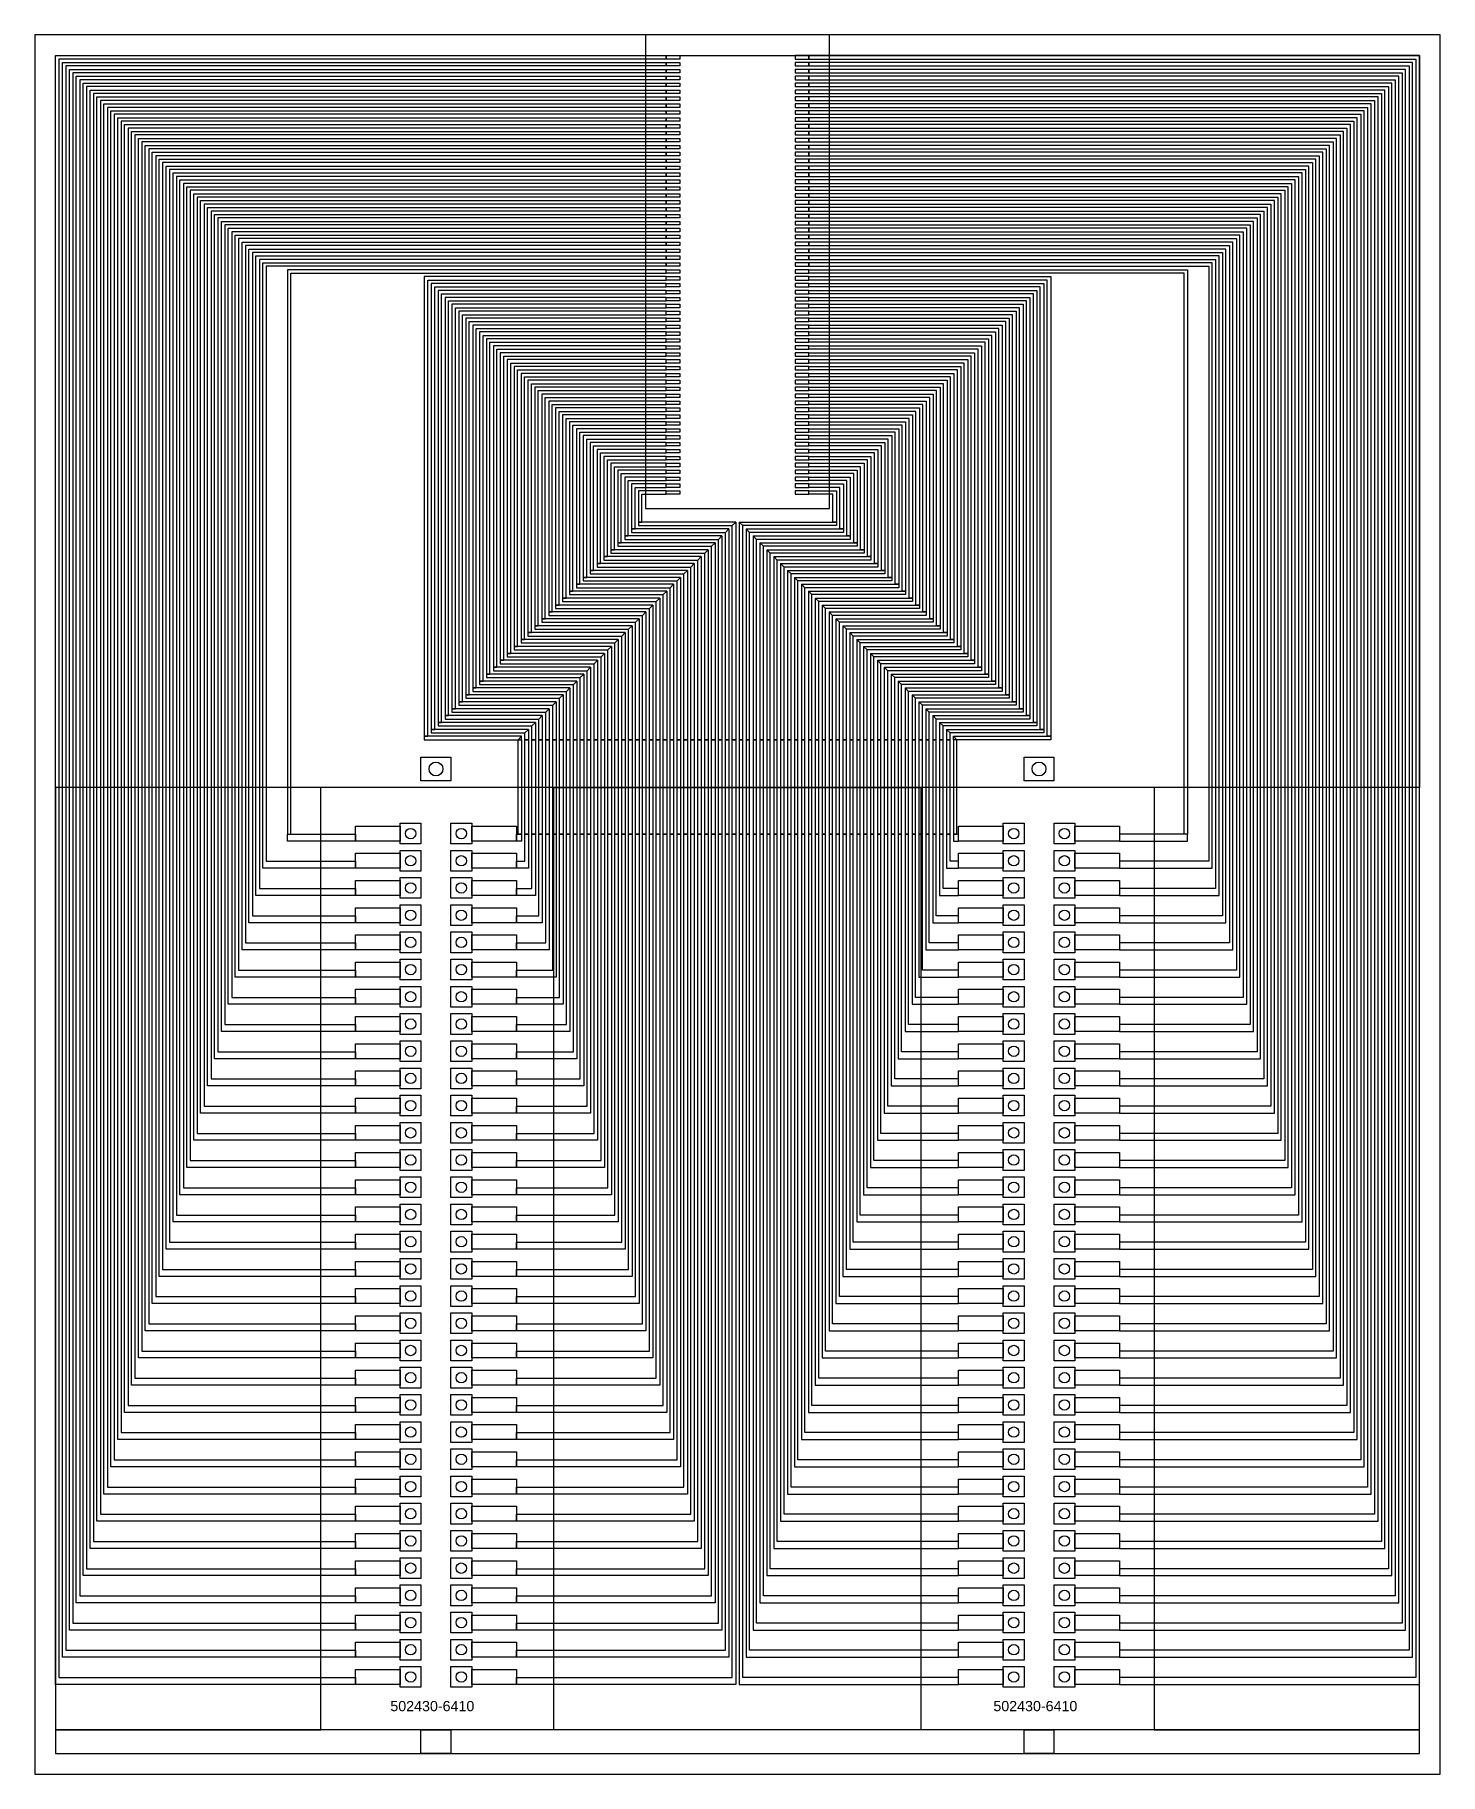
# Model space of a CAD drawing. Header units: inches. Extents: x 67224 to 207569, y -39728 to -14154.
# Drawn here: x 105144 to 125807, y -39728 to -14154 of the extents above; entities that cross this region are included whole.
import ezdxf

# ---------------------------------------------------------------- set-up
doc = ezdxf.new("R2010")
doc.units = ezdxf.units.IN
doc.header["$MEASUREMENT"] = 0
for name, color, linetype in [('board outline', 130, 'Continuous'), ('bottom copper', 160, 'Continuous'), ('bottom solder mask', 94, 'Continuous'), ('drill', 44, 'Continuous'), ('top copper', 10, 'Continuous'), ('top solder mask', 90, 'Continuous')]:
    doc.layers.add(name, color=color, linetype=linetype)
doc.styles.get("Standard").update_dxf_attribs({"font": 'arial.ttf'})

msp = doc.modelspace()

# ---------------------------------------------------------------- texts
at = {"char_height": 150, "width": 4405.41, "attachment_point": 1}
for insert in [(110371, -38651), (110371, -38651), (119237, -38651), (119237, -38651)]:
    msp.add_mtext('502430-6410', dxfattribs=dict(at, insert=insert))

# ---------------------------------------------------------------- linework, layer by layer
at = {"layer": 'board outline'}
msp.add_lwpolyline([(105144, -39728), (125807, -39728), (125807, -14154), (105144, -14154)], close=True, dxfattribs=at)
at = {"layer": 'bottom copper'}
for points in [[(105449, -14459), (125502, -14459), (125502, -25223), (105449, -25223)], [(105449, -25223), (105449, -39073), (109349, -39073), (109349, -38073), (109349, -25223)], [(112777, -25223), (118173, -25223), (118173, -35123), (118173, -39073), (112777, -39073)], [(121602, -25223), (121602, -39073), (125502, -39073), (125502, -38073), (125502, -25223)], [(110517, -26008), (109857, -26008), (109857, -25788), (110517, -25788)], [(110517, -26050), (110517, -25745), (110822, -25745), (110822, -26050)], [(111263, -26050), (111263, -25745), (111567, -25745), (111567, -26050)], [(112227, -26008), (111567, -26008), (111567, -25788), (112227, -25788)], [(119383, -26008), (118723, -26008), (118723, -25788), (119383, -25788)], [(119383, -26050), (119383, -25745), (119688, -25745), (119688, -26050)], [(120129, -26050), (120129, -25745), (120433, -25745), (120433, -26050)], [(121093, -26008), (120433, -26008), (120433, -25788), (121093, -25788)], [(110517, -26408), (109857, -26408), (109857, -26188), (110517, -26188)], [(110517, -26450), (110517, -26145), (110822, -26145), (110822, -26450)], [(111263, -26450), (111263, -26145), (111567, -26145), (111567, -26450)], [(112227, -26408), (111567, -26408), (111567, -26188), (112227, -26188)], [(119383, -26408), (118723, -26408), (118723, -26188), (119383, -26188)], [(119383, -26450), (119383, -26145), (119688, -26145), (119688, -26450)], [(120129, -26450), (120129, -26145), (120433, -26145), (120433, -26450)], [(121093, -26408), (120433, -26408), (120433, -26188), (121093, -26188)], [(110517, -26808), (109857, -26808), (109857, -26588), (110517, -26588)], [(110517, -26850), (110517, -26545), (110822, -26545), (110822, -26850)], [(111263, -26850), (111263, -26545), (111567, -26545), (111567, -26850)], [(112227, -26808), (111567, -26808), (111567, -26588), (112227, -26588)], [(119383, -26808), (118723, -26808), (118723, -26588), (119383, -26588)], [(119383, -26850), (119383, -26545), (119688, -26545), (119688, -26850)], [(120129, -26850), (120129, -26545), (120433, -26545), (120433, -26850)], [(121093, -26808), (120433, -26808), (120433, -26588), (121093, -26588)], [(110517, -27208), (109857, -27208), (109857, -26988), (110517, -26988)], [(110517, -27250), (110517, -26945), (110822, -26945), (110822, -27250)], [(111263, -27250), (111263, -26945), (111567, -26945), (111567, -27250)], [(112227, -27208), (111567, -27208), (111567, -26988), (112227, -26988)], [(119383, -27208), (118723, -27208), (118723, -26988), (119383, -26988)], [(119383, -27250), (119383, -26945), (119688, -26945), (119688, -27250)], [(120129, -27250), (120129, -26945), (120433, -26945), (120433, -27250)], [(121093, -27208), (120433, -27208), (120433, -26988), (121093, -26988)], [(110517, -27650), (110517, -27345), (110822, -27345), (110822, -27650)], [(111263, -27650), (111263, -27345), (111567, -27345), (111567, -27650)], [(119383, -27650), (119383, -27345), (119688, -27345), (119688, -27650)], [(120129, -27650), (120129, -27345), (120433, -27345), (120433, -27650)], [(110517, -27608), (109857, -27608), (109857, -27388), (110517, -27388)], [(112227, -27608), (111567, -27608), (111567, -27388), (112227, -27388)], [(119383, -27608), (118723, -27608), (118723, -27388), (119383, -27388)], [(121093, -27608), (120433, -27608), (120433, -27388), (121093, -27388)], [(110517, -28008), (109857, -28008), (109857, -27788), (110517, -27788)], [(110517, -28050), (110517, -27745), (110822, -27745), (110822, -28050)], [(111263, -28050), (111263, -27745), (111567, -27745), (111567, -28050)], [(112227, -28008), (111567, -28008), (111567, -27788), (112227, -27788)], [(119383, -28008), (118723, -28008), (118723, -27788), (119383, -27788)], [(119383, -28050), (119383, -27745), (119688, -27745), (119688, -28050)], [(120129, -28050), (120129, -27745), (120433, -27745), (120433, -28050)], [(121093, -28008), (120433, -28008), (120433, -27788), (121093, -27788)], [(110517, -28408), (109857, -28408), (109857, -28188), (110517, -28188)], [(110517, -28450), (110517, -28145), (110822, -28145), (110822, -28450)], [(111263, -28450), (111263, -28145), (111567, -28145), (111567, -28450)], [(112227, -28408), (111567, -28408), (111567, -28188), (112227, -28188)], [(119383, -28408), (118723, -28408), (118723, -28188), (119383, -28188)], [(119383, -28450), (119383, -28145), (119688, -28145), (119688, -28450)], [(120129, -28450), (120129, -28145), (120433, -28145), (120433, -28450)], [(121093, -28408), (120433, -28408), (120433, -28188), (121093, -28188)], [(110517, -28808), (109857, -28808), (109857, -28588), (110517, -28588)], [(110517, -28850), (110517, -28545), (110822, -28545), (110822, -28850)], [(111263, -28850), (111263, -28545), (111567, -28545), (111567, -28850)], [(112227, -28808), (111567, -28808), (111567, -28588), (112227, -28588)], [(119383, -28808), (118723, -28808), (118723, -28588), (119383, -28588)], [(119383, -28850), (119383, -28545), (119688, -28545), (119688, -28850)], [(120129, -28850), (120129, -28545), (120433, -28545), (120433, -28850)], [(121093, -28808), (120433, -28808), (120433, -28588), (121093, -28588)], [(110517, -29208), (109857, -29208), (109857, -28988), (110517, -28988)], [(110517, -29250), (110517, -28945), (110822, -28945), (110822, -29250)], [(111263, -29250), (111263, -28945), (111567, -28945), (111567, -29250)], [(112227, -29208), (111567, -29208), (111567, -28988), (112227, -28988)], [(119383, -29208), (118723, -29208), (118723, -28988), (119383, -28988)], [(119383, -29250), (119383, -28945), (119688, -28945), (119688, -29250)], [(120129, -29250), (120129, -28945), (120433, -28945), (120433, -29250)], [(121093, -29208), (120433, -29208), (120433, -28988), (121093, -28988)], [(110517, -29608), (109857, -29608), (109857, -29388), (110517, -29388)], [(110517, -29650), (110517, -29345), (110822, -29345), (110822, -29650)], [(111263, -29650), (111263, -29345), (111567, -29345), (111567, -29650)], [(112227, -29608), (111567, -29608), (111567, -29388), (112227, -29388)], [(119383, -29608), (118723, -29608), (118723, -29388), (119383, -29388)], [(119383, -29650), (119383, -29345), (119688, -29345), (119688, -29650)], [(120129, -29650), (120129, -29345), (120433, -29345), (120433, -29650)], [(121093, -29608), (120433, -29608), (120433, -29388), (121093, -29388)], [(110517, -30008), (109857, -30008), (109857, -29788), (110517, -29788)], [(110517, -30050), (110517, -29745), (110822, -29745), (110822, -30050)], [(111263, -30050), (111263, -29745), (111567, -29745), (111567, -30050)], [(112227, -30008), (111567, -30008), (111567, -29788), (112227, -29788)], [(119383, -30008), (118723, -30008), (118723, -29788), (119383, -29788)], [(119383, -30050), (119383, -29745), (119688, -29745), (119688, -30050)], [(120129, -30050), (120129, -29745), (120433, -29745), (120433, -30050)], [(121093, -30008), (120433, -30008), (120433, -29788), (121093, -29788)], [(110517, -30450), (110517, -30145), (110822, -30145), (110822, -30450)], [(111263, -30450), (111263, -30145), (111567, -30145), (111567, -30450)], [(119383, -30450), (119383, -30145), (119688, -30145), (119688, -30450)], [(120129, -30450), (120129, -30145), (120433, -30145), (120433, -30450)], [(110517, -30408), (109857, -30408), (109857, -30188), (110517, -30188)], [(112227, -30408), (111567, -30408), (111567, -30188), (112227, -30188)], [(119383, -30408), (118723, -30408), (118723, -30188), (119383, -30188)], [(121093, -30408), (120433, -30408), (120433, -30188), (121093, -30188)], [(110517, -30808), (109857, -30808), (109857, -30588), (110517, -30588)], [(110517, -30850), (110517, -30545), (110822, -30545), (110822, -30850)], [(111263, -30850), (111263, -30545), (111567, -30545), (111567, -30850)], [(112227, -30808), (111567, -30808), (111567, -30588), (112227, -30588)], [(119383, -30808), (118723, -30808), (118723, -30588), (119383, -30588)], [(119383, -30850), (119383, -30545), (119688, -30545), (119688, -30850)], [(120129, -30850), (120129, -30545), (120433, -30545), (120433, -30850)], [(121093, -30808), (120433, -30808), (120433, -30588), (121093, -30588)], [(110517, -31208), (109857, -31208), (109857, -30988), (110517, -30988)], [(110517, -31250), (110517, -30945), (110822, -30945), (110822, -31250)], [(111263, -31250), (111263, -30945), (111567, -30945), (111567, -31250)], [(112227, -31208), (111567, -31208), (111567, -30988), (112227, -30988)], [(119383, -31208), (118723, -31208), (118723, -30988), (119383, -30988)], [(119383, -31250), (119383, -30945), (119688, -30945), (119688, -31250)], [(120129, -31250), (120129, -30945), (120433, -30945), (120433, -31250)], [(121093, -31208), (120433, -31208), (120433, -30988), (121093, -30988)], [(110517, -31608), (109857, -31608), (109857, -31388), (110517, -31388)], [(110517, -31650), (110517, -31345), (110822, -31345), (110822, -31650)], [(111263, -31650), (111263, -31345), (111567, -31345), (111567, -31650)], [(112227, -31608), (111567, -31608), (111567, -31388), (112227, -31388)], [(119383, -31608), (118723, -31608), (118723, -31388), (119383, -31388)], [(119383, -31650), (119383, -31345), (119688, -31345), (119688, -31650)], [(120129, -31650), (120129, -31345), (120433, -31345), (120433, -31650)], [(121093, -31608), (120433, -31608), (120433, -31388), (121093, -31388)], [(110517, -32008), (109857, -32008), (109857, -31788), (110517, -31788)], [(110517, -32050), (110517, -31745), (110822, -31745), (110822, -32050)], [(111263, -32050), (111263, -31745), (111567, -31745), (111567, -32050)], [(112227, -32008), (111567, -32008), (111567, -31788), (112227, -31788)], [(119383, -32008), (118723, -32008), (118723, -31788), (119383, -31788)], [(119383, -32050), (119383, -31745), (119688, -31745), (119688, -32050)], [(120129, -32050), (120129, -31745), (120433, -31745), (120433, -32050)], [(121093, -32008), (120433, -32008), (120433, -31788), (121093, -31788)], [(110517, -32408), (109857, -32408), (109857, -32188), (110517, -32188)], [(110517, -32450), (110517, -32145), (110822, -32145), (110822, -32450)], [(111263, -32450), (111263, -32145), (111567, -32145), (111567, -32450)], [(112227, -32408), (111567, -32408), (111567, -32188), (112227, -32188)], [(119383, -32408), (118723, -32408), (118723, -32188), (119383, -32188)], [(119383, -32450), (119383, -32145), (119688, -32145), (119688, -32450)], [(120129, -32450), (120129, -32145), (120433, -32145), (120433, -32450)], [(121093, -32408), (120433, -32408), (120433, -32188), (121093, -32188)], [(110517, -32808), (109857, -32808), (109857, -32588), (110517, -32588)], [(110517, -32850), (110517, -32545), (110822, -32545), (110822, -32850)], [(111263, -32850), (111263, -32545), (111567, -32545), (111567, -32850)], [(112227, -32808), (111567, -32808), (111567, -32588), (112227, -32588)], [(119383, -32808), (118723, -32808), (118723, -32588), (119383, -32588)], [(119383, -32850), (119383, -32545), (119688, -32545), (119688, -32850)], [(120129, -32850), (120129, -32545), (120433, -32545), (120433, -32850)], [(121093, -32808), (120433, -32808), (120433, -32588), (121093, -32588)], [(110517, -33208), (109857, -33208), (109857, -32988), (110517, -32988)], [(110517, -33250), (110517, -32945), (110822, -32945), (110822, -33250)], [(111263, -33250), (111263, -32945), (111567, -32945), (111567, -33250)], [(112227, -33208), (111567, -33208), (111567, -32988), (112227, -32988)], [(119383, -33208), (118723, -33208), (118723, -32988), (119383, -32988)], [(119383, -33250), (119383, -32945), (119688, -32945), (119688, -33250)], [(120129, -33250), (120129, -32945), (120433, -32945), (120433, -33250)], [(121093, -33208), (120433, -33208), (120433, -32988), (121093, -32988)], [(110517, -33608), (109857, -33608), (109857, -33388), (110517, -33388)], [(110517, -33650), (110517, -33345), (110822, -33345), (110822, -33650)], [(111263, -33650), (111263, -33345), (111567, -33345), (111567, -33650)], [(112227, -33608), (111567, -33608), (111567, -33388), (112227, -33388)], [(119383, -33608), (118723, -33608), (118723, -33388), (119383, -33388)], [(119383, -33650), (119383, -33345), (119688, -33345), (119688, -33650)], [(120129, -33650), (120129, -33345), (120433, -33345), (120433, -33650)], [(121093, -33608), (120433, -33608), (120433, -33388), (121093, -33388)], [(110517, -34050), (110517, -33745), (110822, -33745), (110822, -34050)], [(111263, -34050), (111263, -33745), (111567, -33745), (111567, -34050)], [(119383, -34050), (119383, -33745), (119688, -33745), (119688, -34050)], [(120129, -34050), (120129, -33745), (120433, -33745), (120433, -34050)], [(110517, -34008), (109857, -34008), (109857, -33788), (110517, -33788)], [(112227, -34008), (111567, -34008), (111567, -33788), (112227, -33788)], [(119383, -34008), (118723, -34008), (118723, -33788), (119383, -33788)], [(121093, -34008), (120433, -34008), (120433, -33788), (121093, -33788)], [(110517, -34408), (109857, -34408), (109857, -34188), (110517, -34188)], [(110517, -34450), (110517, -34145), (110822, -34145), (110822, -34450)], [(111263, -34450), (111263, -34145), (111567, -34145), (111567, -34450)], [(112227, -34408), (111567, -34408), (111567, -34188), (112227, -34188)], [(119383, -34408), (118723, -34408), (118723, -34188), (119383, -34188)], [(119383, -34450), (119383, -34145), (119688, -34145), (119688, -34450)], [(120129, -34450), (120129, -34145), (120433, -34145), (120433, -34450)], [(121093, -34408), (120433, -34408), (120433, -34188), (121093, -34188)], [(110517, -34808), (109857, -34808), (109857, -34588), (110517, -34588)], [(110517, -34850), (110517, -34545), (110822, -34545), (110822, -34850)], [(111263, -34850), (111263, -34545), (111567, -34545), (111567, -34850)], [(112227, -34808), (111567, -34808), (111567, -34588), (112227, -34588)], [(119383, -34808), (118723, -34808), (118723, -34588), (119383, -34588)], [(119383, -34850), (119383, -34545), (119688, -34545), (119688, -34850)], [(120129, -34850), (120129, -34545), (120433, -34545), (120433, -34850)], [(121093, -34808), (120433, -34808), (120433, -34588), (121093, -34588)], [(110517, -35208), (109857, -35208), (109857, -34988), (110517, -34988)], [(110517, -35250), (110517, -34945), (110822, -34945), (110822, -35250)], [(111263, -35250), (111263, -34945), (111567, -34945), (111567, -35250)], [(112227, -35208), (111567, -35208), (111567, -34988), (112227, -34988)], [(119383, -35208), (118723, -35208), (118723, -34988), (119383, -34988)], [(119383, -35250), (119383, -34945), (119688, -34945), (119688, -35250)], [(120129, -35250), (120129, -34945), (120433, -34945), (120433, -35250)], [(121093, -35208), (120433, -35208), (120433, -34988), (121093, -34988)], [(110517, -35608), (109857, -35608), (109857, -35388), (110517, -35388)], [(110517, -35650), (110517, -35345), (110822, -35345), (110822, -35650)], [(111263, -35650), (111263, -35345), (111567, -35345), (111567, -35650)], [(112227, -35608), (111567, -35608), (111567, -35388), (112227, -35388)], [(119383, -35608), (118723, -35608), (118723, -35388), (119383, -35388)], [(119383, -35650), (119383, -35345), (119688, -35345), (119688, -35650)], [(120129, -35650), (120129, -35345), (120433, -35345), (120433, -35650)], [(121093, -35608), (120433, -35608), (120433, -35388), (121093, -35388)], [(110517, -36008), (109857, -36008), (109857, -35788), (110517, -35788)], [(110517, -36050), (110517, -35745), (110822, -35745), (110822, -36050)], [(111263, -36050), (111263, -35745), (111567, -35745), (111567, -36050)], [(112227, -36008), (111567, -36008), (111567, -35788), (112227, -35788)], [(119383, -36008), (118723, -36008), (118723, -35788), (119383, -35788)], [(119383, -36050), (119383, -35745), (119688, -35745), (119688, -36050)], [(120129, -36050), (120129, -35745), (120433, -35745), (120433, -36050)], [(121093, -36008), (120433, -36008), (120433, -35788), (121093, -35788)], [(110517, -36408), (109857, -36408), (109857, -36188), (110517, -36188)], [(110517, -36450), (110517, -36145), (110822, -36145), (110822, -36450)], [(111263, -36450), (111263, -36145), (111567, -36145), (111567, -36450)], [(112227, -36408), (111567, -36408), (111567, -36188), (112227, -36188)], [(119383, -36408), (118723, -36408), (118723, -36188), (119383, -36188)], [(119383, -36450), (119383, -36145), (119688, -36145), (119688, -36450)], [(120129, -36450), (120129, -36145), (120433, -36145), (120433, -36450)], [(121093, -36408), (120433, -36408), (120433, -36188), (121093, -36188)], [(110517, -36850), (110517, -36545), (110822, -36545), (110822, -36850)], [(111263, -36850), (111263, -36545), (111567, -36545), (111567, -36850)], [(119383, -36850), (119383, -36545), (119688, -36545), (119688, -36850)], [(120129, -36850), (120129, -36545), (120433, -36545), (120433, -36850)], [(110517, -36808), (109857, -36808), (109857, -36588), (110517, -36588)], [(112227, -36808), (111567, -36808), (111567, -36588), (112227, -36588)], [(119383, -36808), (118723, -36808), (118723, -36588), (119383, -36588)], [(121093, -36808), (120433, -36808), (120433, -36588), (121093, -36588)], [(110517, -37208), (109857, -37208), (109857, -36988), (110517, -36988)], [(110517, -37250), (110517, -36945), (110822, -36945), (110822, -37250)], [(111263, -37250), (111263, -36945), (111567, -36945), (111567, -37250)], [(112227, -37208), (111567, -37208), (111567, -36988), (112227, -36988)], [(119383, -37208), (118723, -37208), (118723, -36988), (119383, -36988)], [(119383, -37250), (119383, -36945), (119688, -36945), (119688, -37250)], [(120129, -37250), (120129, -36945), (120433, -36945), (120433, -37250)], [(121093, -37208), (120433, -37208), (120433, -36988), (121093, -36988)], [(110517, -37608), (109857, -37608), (109857, -37388), (110517, -37388)], [(110517, -37650), (110517, -37345), (110822, -37345), (110822, -37650)], [(111263, -37650), (111263, -37345), (111567, -37345), (111567, -37650)], [(112227, -37608), (111567, -37608), (111567, -37388), (112227, -37388)], [(119383, -37608), (118723, -37608), (118723, -37388), (119383, -37388)], [(119383, -37650), (119383, -37345), (119688, -37345), (119688, -37650)], [(120129, -37650), (120129, -37345), (120433, -37345), (120433, -37650)], [(121093, -37608), (120433, -37608), (120433, -37388), (121093, -37388)], [(110517, -38008), (109857, -38008), (109857, -37788), (110517, -37788)], [(110517, -38050), (110517, -37745), (110822, -37745), (110822, -38050)], [(111263, -38050), (111263, -37745), (111567, -37745), (111567, -38050)], [(112227, -38008), (111567, -38008), (111567, -37788), (112227, -37788)], [(119383, -38008), (118723, -38008), (118723, -37788), (119383, -37788)], [(119383, -38050), (119383, -37745), (119688, -37745), (119688, -38050)], [(120129, -38050), (120129, -37745), (120433, -37745), (120433, -38050)], [(121093, -38008), (120433, -38008), (120433, -37788), (121093, -37788)], [(110517, -38408), (109857, -38408), (109857, -38188), (110517, -38188)], [(110517, -38450), (110517, -38145), (110822, -38145), (110822, -38450)], [(111263, -38450), (111263, -38145), (111567, -38145), (111567, -38450)], [(112227, -38408), (111567, -38408), (111567, -38188), (112227, -38188)], [(119383, -38408), (118723, -38408), (118723, -38188), (119383, -38188)], [(119383, -38450), (119383, -38145), (119688, -38145), (119688, -38450)], [(120129, -38450), (120129, -38145), (120433, -38145), (120433, -38450)], [(121093, -38408), (120433, -38408), (120433, -38188), (121093, -38188)], [(105449, -39423), (125502, -39423), (125502, -39073), (105449, -39073)]]:
    msp.add_lwpolyline(points, close=True, dxfattribs=at)
at = {"layer": 'bottom solder mask'}
for points in [[(111262, -25123), (110822, -25123), (110822, -24773), (111262, -24773)], [(120128, -25123), (119688, -25123), (119688, -24773), (120128, -24773)], [(110517, -26008), (109857, -26008), (109857, -25788), (110517, -25788)], [(112227, -26008), (111567, -26008), (111567, -25788), (112227, -25788)], [(119383, -26008), (118723, -26008), (118723, -25788), (119383, -25788)], [(121093, -26008), (120433, -26008), (120433, -25788), (121093, -25788)], [(110517, -26408), (109857, -26408), (109857, -26188), (110517, -26188)], [(112227, -26408), (111567, -26408), (111567, -26188), (112227, -26188)], [(119383, -26408), (118723, -26408), (118723, -26188), (119383, -26188)], [(121093, -26408), (120433, -26408), (120433, -26188), (121093, -26188)], [(110517, -26808), (109857, -26808), (109857, -26588), (110517, -26588)], [(112227, -26808), (111567, -26808), (111567, -26588), (112227, -26588)], [(119383, -26808), (118723, -26808), (118723, -26588), (119383, -26588)], [(121093, -26808), (120433, -26808), (120433, -26588), (121093, -26588)], [(110517, -27208), (109857, -27208), (109857, -26988), (110517, -26988)], [(112227, -27208), (111567, -27208), (111567, -26988), (112227, -26988)], [(119383, -27208), (118723, -27208), (118723, -26988), (119383, -26988)], [(121093, -27208), (120433, -27208), (120433, -26988), (121093, -26988)], [(110517, -27608), (109857, -27608), (109857, -27388), (110517, -27388)], [(112227, -27608), (111567, -27608), (111567, -27388), (112227, -27388)], [(119383, -27608), (118723, -27608), (118723, -27388), (119383, -27388)], [(121093, -27608), (120433, -27608), (120433, -27388), (121093, -27388)], [(110517, -28008), (109857, -28008), (109857, -27788), (110517, -27788)], [(112227, -28008), (111567, -28008), (111567, -27788), (112227, -27788)], [(119383, -28008), (118723, -28008), (118723, -27788), (119383, -27788)], [(121093, -28008), (120433, -28008), (120433, -27788), (121093, -27788)], [(110517, -28408), (109857, -28408), (109857, -28188), (110517, -28188)], [(112227, -28408), (111567, -28408), (111567, -28188), (112227, -28188)], [(119383, -28408), (118723, -28408), (118723, -28188), (119383, -28188)], [(121093, -28408), (120433, -28408), (120433, -28188), (121093, -28188)], [(110517, -28808), (109857, -28808), (109857, -28588), (110517, -28588)], [(112227, -28808), (111567, -28808), (111567, -28588), (112227, -28588)], [(119383, -28808), (118723, -28808), (118723, -28588), (119383, -28588)], [(121093, -28808), (120433, -28808), (120433, -28588), (121093, -28588)], [(110517, -29208), (109857, -29208), (109857, -28988), (110517, -28988)], [(112227, -29208), (111567, -29208), (111567, -28988), (112227, -28988)], [(119383, -29208), (118723, -29208), (118723, -28988), (119383, -28988)], [(121093, -29208), (120433, -29208), (120433, -28988), (121093, -28988)], [(110517, -29608), (109857, -29608), (109857, -29388), (110517, -29388)], [(112227, -29608), (111567, -29608), (111567, -29388), (112227, -29388)], [(119383, -29608), (118723, -29608), (118723, -29388), (119383, -29388)], [(121093, -29608), (120433, -29608), (120433, -29388), (121093, -29388)], [(110517, -30008), (109857, -30008), (109857, -29788), (110517, -29788)], [(112227, -30008), (111567, -30008), (111567, -29788), (112227, -29788)], [(119383, -30008), (118723, -30008), (118723, -29788), (119383, -29788)], [(121093, -30008), (120433, -30008), (120433, -29788), (121093, -29788)], [(110517, -30408), (109857, -30408), (109857, -30188), (110517, -30188)], [(112227, -30408), (111567, -30408), (111567, -30188), (112227, -30188)], [(119383, -30408), (118723, -30408), (118723, -30188), (119383, -30188)], [(121093, -30408), (120433, -30408), (120433, -30188), (121093, -30188)], [(110517, -30808), (109857, -30808), (109857, -30588), (110517, -30588)], [(112227, -30808), (111567, -30808), (111567, -30588), (112227, -30588)], [(119383, -30808), (118723, -30808), (118723, -30588), (119383, -30588)], [(121093, -30808), (120433, -30808), (120433, -30588), (121093, -30588)], [(110517, -31208), (109857, -31208), (109857, -30988), (110517, -30988)], [(112227, -31208), (111567, -31208), (111567, -30988), (112227, -30988)], [(119383, -31208), (118723, -31208), (118723, -30988), (119383, -30988)], [(121093, -31208), (120433, -31208), (120433, -30988), (121093, -30988)], [(110517, -31608), (109857, -31608), (109857, -31388), (110517, -31388)], [(112227, -31608), (111567, -31608), (111567, -31388), (112227, -31388)], [(119383, -31608), (118723, -31608), (118723, -31388), (119383, -31388)], [(121093, -31608), (120433, -31608), (120433, -31388), (121093, -31388)], [(110517, -32008), (109857, -32008), (109857, -31788), (110517, -31788)], [(112227, -32008), (111567, -32008), (111567, -31788), (112227, -31788)], [(119383, -32008), (118723, -32008), (118723, -31788), (119383, -31788)], [(121093, -32008), (120433, -32008), (120433, -31788), (121093, -31788)], [(110517, -32408), (109857, -32408), (109857, -32188), (110517, -32188)], [(112227, -32408), (111567, -32408), (111567, -32188), (112227, -32188)], [(119383, -32408), (118723, -32408), (118723, -32188), (119383, -32188)], [(121093, -32408), (120433, -32408), (120433, -32188), (121093, -32188)], [(110517, -32808), (109857, -32808), (109857, -32588), (110517, -32588)], [(112227, -32808), (111567, -32808), (111567, -32588), (112227, -32588)], [(119383, -32808), (118723, -32808), (118723, -32588), (119383, -32588)], [(121093, -32808), (120433, -32808), (120433, -32588), (121093, -32588)], [(110517, -33208), (109857, -33208), (109857, -32988), (110517, -32988)], [(112227, -33208), (111567, -33208), (111567, -32988), (112227, -32988)], [(119383, -33208), (118723, -33208), (118723, -32988), (119383, -32988)], [(121093, -33208), (120433, -33208), (120433, -32988), (121093, -32988)], [(110517, -33608), (109857, -33608), (109857, -33388), (110517, -33388)], [(112227, -33608), (111567, -33608), (111567, -33388), (112227, -33388)], [(119383, -33608), (118723, -33608), (118723, -33388), (119383, -33388)], [(121093, -33608), (120433, -33608), (120433, -33388), (121093, -33388)], [(110517, -34008), (109857, -34008), (109857, -33788), (110517, -33788)], [(112227, -34008), (111567, -34008), (111567, -33788), (112227, -33788)], [(119383, -34008), (118723, -34008), (118723, -33788), (119383, -33788)], [(121093, -34008), (120433, -34008), (120433, -33788), (121093, -33788)], [(110517, -34408), (109857, -34408), (109857, -34188), (110517, -34188)], [(112227, -34408), (111567, -34408), (111567, -34188), (112227, -34188)], [(119383, -34408), (118723, -34408), (118723, -34188), (119383, -34188)], [(121093, -34408), (120433, -34408), (120433, -34188), (121093, -34188)], [(110517, -34808), (109857, -34808), (109857, -34588), (110517, -34588)], [(112227, -34808), (111567, -34808), (111567, -34588), (112227, -34588)], [(119383, -34808), (118723, -34808), (118723, -34588), (119383, -34588)], [(121093, -34808), (120433, -34808), (120433, -34588), (121093, -34588)], [(110517, -35208), (109857, -35208), (109857, -34988), (110517, -34988)], [(112227, -35208), (111567, -35208), (111567, -34988), (112227, -34988)], [(119383, -35208), (118723, -35208), (118723, -34988), (119383, -34988)], [(121093, -35208), (120433, -35208), (120433, -34988), (121093, -34988)], [(110517, -35608), (109857, -35608), (109857, -35388), (110517, -35388)], [(112227, -35608), (111567, -35608), (111567, -35388), (112227, -35388)], [(119383, -35608), (118723, -35608), (118723, -35388), (119383, -35388)], [(121093, -35608), (120433, -35608), (120433, -35388), (121093, -35388)], [(110517, -36008), (109857, -36008), (109857, -35788), (110517, -35788)], [(112227, -36008), (111567, -36008), (111567, -35788), (112227, -35788)], [(119383, -36008), (118723, -36008), (118723, -35788), (119383, -35788)], [(121093, -36008), (120433, -36008), (120433, -35788), (121093, -35788)], [(110517, -36408), (109857, -36408), (109857, -36188), (110517, -36188)], [(112227, -36408), (111567, -36408), (111567, -36188), (112227, -36188)], [(119383, -36408), (118723, -36408), (118723, -36188), (119383, -36188)], [(121093, -36408), (120433, -36408), (120433, -36188), (121093, -36188)], [(110517, -36808), (109857, -36808), (109857, -36588), (110517, -36588)], [(112227, -36808), (111567, -36808), (111567, -36588), (112227, -36588)], [(119383, -36808), (118723, -36808), (118723, -36588), (119383, -36588)], [(121093, -36808), (120433, -36808), (120433, -36588), (121093, -36588)], [(110517, -37208), (109857, -37208), (109857, -36988), (110517, -36988)], [(112227, -37208), (111567, -37208), (111567, -36988), (112227, -36988)], [(119383, -37208), (118723, -37208), (118723, -36988), (119383, -36988)], [(121093, -37208), (120433, -37208), (120433, -36988), (121093, -36988)], [(110517, -37608), (109857, -37608), (109857, -37388), (110517, -37388)], [(112227, -37608), (111567, -37608), (111567, -37388), (112227, -37388)], [(119383, -37608), (118723, -37608), (118723, -37388), (119383, -37388)], [(121093, -37608), (120433, -37608), (120433, -37388), (121093, -37388)], [(110517, -38008), (109857, -38008), (109857, -37788), (110517, -37788)], [(112227, -38008), (111567, -38008), (111567, -37788), (112227, -37788)], [(119383, -38008), (118723, -38008), (118723, -37788), (119383, -37788)], [(121093, -38008), (120433, -38008), (120433, -37788), (121093, -37788)], [(110517, -38408), (109857, -38408), (109857, -38188), (110517, -38188)], [(112227, -38408), (111567, -38408), (111567, -38188), (112227, -38188)], [(119383, -38408), (118723, -38408), (118723, -38188), (119383, -38188)], [(121093, -38408), (120433, -38408), (120433, -38188), (121093, -38188)], [(111262, -39423), (110822, -39423), (110822, -39073), (111262, -39073)], [(120128, -39423), (119688, -39423), (119688, -39073), (120128, -39073)]]:
    msp.add_lwpolyline(points, close=True, dxfattribs=at)
at = {"layer": 'drill'}
for centre, radius in [((111042, -24948), 102), ((119908, -24948), 102), ((110670, -25898), 76.2), ((111415, -25898), 76.2), ((119536, -25898), 76.2), ((120281, -25898), 76.2), ((110670, -26298), 76.2), ((111415, -26298), 76.2), ((119536, -26298), 76.2), ((120281, -26298), 76.2), ((110670, -26698), 76.2), ((111415, -26698), 76.2), ((119536, -26698), 76.2), ((120281, -26698), 76.2), ((110670, -27098), 76.2), ((111415, -27098), 76.2), ((119536, -27098), 76.2), ((120281, -27098), 76.2), ((110670, -27498), 76.2), ((111415, -27498), 76.2), ((119536, -27498), 76.2), ((120281, -27498), 76.2), ((110670, -27898), 76.2), ((111415, -27898), 76.2), ((119536, -27898), 76.2), ((120281, -27898), 76.2), ((110670, -28298), 76.2), ((111415, -28298), 76.2), ((119536, -28298), 76.2), ((120281, -28298), 76.2), ((110670, -28698), 76.2), ((111415, -28698), 76.2), ((119536, -28698), 76.2), ((120281, -28698), 76.2), ((110670, -29098), 76.2), ((111415, -29098), 76.2), ((119536, -29098), 76.2), ((120281, -29098), 76.2), ((110670, -29498), 76.2), ((111415, -29498), 76.2), ((119536, -29498), 76.2), ((120281, -29498), 76.2), ((110670, -29898), 76.2), ((111415, -29898), 76.2), ((119536, -29898), 76.2), ((120281, -29898), 76.2), ((110670, -30298), 76.2), ((111415, -30298), 76.2), ((119536, -30298), 76.2), ((120281, -30298), 76.2), ((110670, -30698), 76.2), ((111415, -30698), 76.2), ((119536, -30698), 76.2), ((120281, -30698), 76.2), ((110670, -31098), 76.2), ((111415, -31098), 76.2), ((119536, -31098), 76.2), ((120281, -31098), 76.2), ((110670, -31498), 76.2), ((111415, -31498), 76.2), ((119536, -31498), 76.2), ((120281, -31498), 76.2), ((110670, -31898), 76.2), ((111415, -31898), 76.2), ((119536, -31898), 76.2), ((120281, -31898), 76.2), ((110670, -32298), 76.2), ((111415, -32298), 76.2), ((119536, -32298), 76.2), ((120281, -32298), 76.2), ((110670, -32698), 76.2), ((111415, -32698), 76.2), ((119536, -32698), 76.2), ((120281, -32698), 76.2), ((110670, -33098), 76.2), ((111415, -33098), 76.2), ((119536, -33098), 76.2), ((120281, -33098), 76.2), ((110670, -33498), 76.2), ((111415, -33498), 76.2), ((119536, -33498), 76.2), ((120281, -33498), 76.2), ((110670, -33898), 76.2), ((111415, -33898), 76.2), ((119536, -33898), 76.2), ((120281, -33898), 76.2), ((110670, -34298), 76.2), ((111415, -34298), 76.2), ((119536, -34298), 76.2), ((120281, -34298), 76.2), ((110670, -34698), 76.2), ((111415, -34698), 76.2), ((119536, -34698), 76.2), ((120281, -34698), 76.2), ((110670, -35098), 76.2), ((111415, -35098), 76.2), ((119536, -35098), 76.2), ((120281, -35098), 76.2), ((110670, -35498), 76.2), ((111415, -35498), 76.2), ((119536, -35498), 76.2), ((120281, -35498), 76.2), ((110670, -35898), 76.2), ((111415, -35898), 76.2), ((119536, -35898), 76.2), ((120281, -35898), 76.2), ((110670, -36298), 76.2), ((111415, -36298), 76.2), ((119536, -36298), 76.2), ((120281, -36298), 76.2), ((110670, -36698), 76.2), ((111415, -36698), 76.2), ((119536, -36698), 76.2), ((120281, -36698), 76.2), ((110670, -37098), 76.2), ((111415, -37098), 76.2), ((119536, -37098), 76.2), ((120281, -37098), 76.2), ((110670, -37498), 76.2), ((111415, -37498), 76.2), ((119536, -37498), 76.2), ((120281, -37498), 76.2), ((110670, -37898), 76.2), ((111415, -37898), 76.2), ((119536, -37898), 76.2), ((120281, -37898), 76.2), ((110670, -38298), 76.2), ((111415, -38298), 76.2), ((119536, -38298), 76.2), ((120281, -38298), 76.2)]:
    msp.add_circle(centre, radius, dxfattribs=at)
at = {"layer": 'top copper'}
for points in [[(114426, -14459), (114426, -14510), (105499, -14510), (105499, -26306), (105499, -38306), (109857, -38306), (109857, -38408), (105449, -38408), (105449, -26306), (105449, -14459)], [(114426, -14560), (114426, -14611), (105601, -14611), (105601, -26306), (105601, -37906), (109857, -37906), (109857, -38008), (105550, -38008), (105550, -26306), (105550, -14560)], [(114426, -14459), (114629, -14459), (114629, -14510), (114426, -14510)], [(114426, -14560), (114629, -14560), (114629, -14611), (114426, -14611)], [(116525, -14459), (116321, -14459), (116321, -14510), (116525, -14510)], [(116525, -14560), (116321, -14560), (116321, -14611), (116525, -14611)], [(116525, -14459), (116525, -14510), (125451, -14510), (125451, -26306), (125451, -38306), (121093, -38306), (121093, -38408), (125502, -38408), (125502, -26306), (125502, -14459)], [(116525, -14560), (116525, -14611), (125350, -14611), (125350, -26306), (125350, -37906), (121093, -37906), (121093, -38008), (125401, -38008), (125401, -26306), (125401, -14560)], [(114426, -14662), (114426, -14713), (105703, -14713), (105703, -26306), (105703, -37506), (109857, -37506), (109857, -37608), (105652, -37608), (105652, -26306), (105652, -14662)], [(114426, -14764), (114426, -14814), (105804, -14814), (105804, -26306), (105804, -37106), (109857, -37106), (109857, -37208), (105753, -37208), (105753, -26306), (105753, -14764)], [(114426, -14662), (114629, -14662), (114629, -14713), (114426, -14713)], [(114426, -14764), (114629, -14764), (114629, -14814), (114426, -14814)], [(116525, -14662), (116321, -14662), (116321, -14713), (116525, -14713)], [(116525, -14764), (116321, -14764), (116321, -14814), (116525, -14814)], [(116525, -14662), (116525, -14713), (125248, -14713), (125248, -26306), (125248, -37506), (121093, -37506), (121093, -37608), (125299, -37608), (125299, -26306), (125299, -14662)], [(116525, -14764), (116525, -14814), (125147, -14814), (125147, -26306), (125147, -37106), (121093, -37106), (121093, -37208), (125197, -37208), (125197, -26306), (125197, -14764)], [(114426, -14865), (114426, -14916), (105906, -14916), (105906, -26306), (105906, -36706), (109857, -36706), (109857, -36808), (105855, -36808), (105855, -26306), (105855, -14865)], [(114426, -14967), (114426, -15018), (106007, -15018), (106007, -26306), (106007, -36306), (109857, -36306), (109857, -36408), (105957, -36408), (105957, -26306), (105957, -14967)], [(114426, -15068), (114426, -15119), (106109, -15119), (106109, -26306), (106109, -35906), (109857, -35906), (109857, -36008), (106058, -36008), (106058, -26306), (106058, -15068)], [(114426, -14865), (114629, -14865), (114629, -14916), (114426, -14916)], [(114426, -14967), (114629, -14967), (114629, -15018), (114426, -15018)], [(114426, -15068), (114629, -15068), (114629, -15119), (114426, -15119)], [(116525, -14865), (116321, -14865), (116321, -14916), (116525, -14916)], [(116525, -14967), (116321, -14967), (116321, -15018), (116525, -15018)], [(116525, -15068), (116321, -15068), (116321, -15119), (116525, -15119)], [(116525, -14865), (116525, -14916), (125045, -14916), (125045, -26306), (125045, -36706), (121093, -36706), (121093, -36808), (125096, -36808), (125096, -26306), (125096, -14865)], [(116525, -14967), (116525, -15018), (124943, -15018), (124943, -26306), (124943, -36306), (121093, -36306), (121093, -36408), (124994, -36408), (124994, -26306), (124994, -14967)], [(116525, -15068), (116525, -15119), (124842, -15119), (124842, -26306), (124842, -35906), (121093, -35906), (121093, -36008), (124893, -36008), (124893, -26306), (124893, -15068)], [(114426, -15170), (114426, -15221), (106211, -15221), (106211, -26306), (106211, -35506), (109857, -35506), (109857, -35608), (106160, -35608), (106160, -26306), (106160, -15170)], [(114426, -15272), (114426, -15322), (106312, -15322), (106312, -26306), (106312, -35106), (109857, -35106), (109857, -35208), (106261, -35208), (106261, -26306), (106261, -15272)], [(114426, -15170), (114629, -15170), (114629, -15221), (114426, -15221)], [(114426, -15272), (114629, -15272), (114629, -15322), (114426, -15322)], [(116525, -15170), (116321, -15170), (116321, -15221), (116525, -15221)], [(116525, -15272), (116321, -15272), (116321, -15322), (116525, -15322)], [(116525, -15170), (116525, -15221), (124740, -15221), (124740, -26306), (124740, -35506), (121093, -35506), (121093, -35608), (124791, -35608), (124791, -26306), (124791, -15170)], [(116525, -15272), (116525, -15322), (124639, -15322), (124639, -26306), (124639, -35106), (121093, -35106), (121093, -35208), (124689, -35208), (124689, -26306), (124689, -15272)], [(114426, -15373), (114426, -15424), (106414, -15424), (106414, -26306), (106414, -34706), (109857, -34706), (109857, -34808), (106363, -34808), (106363, -26306), (106363, -15373)], [(114426, -15475), (114426, -15526), (106515, -15526), (106515, -26306), (106515, -34306), (109857, -34306), (109857, -34408), (106465, -34408), (106465, -26306), (106465, -15475)], [(114426, -15576), (114426, -15627), (106617, -15627), (106617, -26306), (106617, -33906), (109857, -33906), (109857, -34008), (106566, -34008), (106566, -26306), (106566, -15576)], [(114426, -15373), (114629, -15373), (114629, -15424), (114426, -15424)], [(114426, -15475), (114629, -15475), (114629, -15526), (114426, -15526)], [(114426, -15576), (114629, -15576), (114629, -15627), (114426, -15627)], [(116525, -15373), (116321, -15373), (116321, -15424), (116525, -15424)], [(116525, -15475), (116321, -15475), (116321, -15526), (116525, -15526)], [(116525, -15576), (116321, -15576), (116321, -15627), (116525, -15627)], [(116525, -15373), (116525, -15424), (124537, -15424), (124537, -26306), (124537, -34706), (121093, -34706), (121093, -34808), (124588, -34808), (124588, -26306), (124588, -15373)], [(116525, -15475), (116525, -15526), (124435, -15526), (124435, -26306), (124435, -34306), (121093, -34306), (121093, -34408), (124486, -34408), (124486, -26306), (124486, -15475)], [(116525, -15576), (116525, -15627), (124334, -15627), (124334, -26306), (124334, -33906), (121093, -33906), (121093, -34008), (124385, -34008), (124385, -26306), (124385, -15576)], [(114426, -15678), (114426, -15729), (106719, -15729), (106719, -26306), (106719, -33506), (109857, -33506), (109857, -33608), (106668, -33608), (106668, -26306), (106668, -15678)], [(114426, -15780), (114426, -15830), (106820, -15830), (106820, -26306), (106820, -33106), (109857, -33106), (109857, -33208), (106769, -33208), (106769, -26306), (106769, -15780)], [(114426, -15678), (114629, -15678), (114629, -15729), (114426, -15729)], [(114426, -15780), (114629, -15780), (114629, -15830), (114426, -15830)], [(116525, -15678), (116321, -15678), (116321, -15729), (116525, -15729)], [(116525, -15780), (116321, -15780), (116321, -15830), (116525, -15830)], [(116525, -15678), (116525, -15729), (124232, -15729), (124232, -26306), (124232, -33506), (121093, -33506), (121093, -33608), (124283, -33608), (124283, -26306), (124283, -15678)], [(116525, -15780), (116525, -15830), (124131, -15830), (124131, -26306), (124131, -33106), (121093, -33106), (121093, -33208), (124181, -33208), (124181, -26306), (124181, -15780)], [(114426, -15881), (114426, -15932), (106922, -15932), (106922, -26306), (106922, -32706), (109857, -32706), (109857, -32808), (106871, -32808), (106871, -26306), (106871, -15881)], [(114426, -15983), (114426, -16034), (107023, -16034), (107023, -26306), (107023, -32306), (109857, -32306), (109857, -32408), (106973, -32408), (106973, -26306), (106973, -15983)], [(114426, -16084), (114426, -16135), (107125, -16135), (107125, -26306), (107125, -31906), (109857, -31906), (109857, -32008), (107074, -32008), (107074, -26306), (107074, -16084)], [(114426, -15881), (114629, -15881), (114629, -15932), (114426, -15932)], [(114426, -15983), (114629, -15983), (114629, -16034), (114426, -16034)], [(114426, -16084), (114629, -16084), (114629, -16135), (114426, -16135)], [(116525, -15881), (116321, -15881), (116321, -15932), (116525, -15932)], [(116525, -15983), (116321, -15983), (116321, -16034), (116525, -16034)], [(116525, -16084), (116321, -16084), (116321, -16135), (116525, -16135)], [(116525, -15881), (116525, -15932), (124029, -15932), (124029, -26306), (124029, -32706), (121093, -32706), (121093, -32808), (124080, -32808), (124080, -26306), (124080, -15881)], [(116525, -15983), (116525, -16034), (123927, -16034), (123927, -26306), (123927, -32306), (121093, -32306), (121093, -32408), (123978, -32408), (123978, -26306), (123978, -15983)], [(116525, -16084), (116525, -16135), (123826, -16135), (123826, -26306), (123826, -31906), (121093, -31906), (121093, -32008), (123877, -32008), (123877, -26306), (123877, -16084)], [(114426, -16186), (114426, -16237), (107227, -16237), (107227, -26306), (107227, -31506), (109857, -31506), (109857, -31608), (107176, -31608), (107176, -26306), (107176, -16186)], [(114426, -16288), (114426, -16338), (107328, -16338), (107328, -26306), (107328, -31106), (109857, -31106), (109857, -31208), (107277, -31208), (107277, -26306), (107277, -16288)], [(114426, -16186), (114629, -16186), (114629, -16237), (114426, -16237)], [(114426, -16288), (114629, -16288), (114629, -16338), (114426, -16338)], [(116525, -16186), (116321, -16186), (116321, -16237), (116525, -16237)], [(116525, -16288), (116321, -16288), (116321, -16338), (116525, -16338)], [(116525, -16186), (116525, -16237), (123724, -16237), (123724, -26306), (123724, -31506), (121093, -31506), (121093, -31608), (123775, -31608), (123775, -26306), (123775, -16186)], [(116525, -16288), (116525, -16338), (123623, -16338), (123623, -26306), (123623, -31106), (121093, -31106), (121093, -31208), (123673, -31208), (123673, -26306), (123673, -16288)], [(114426, -16389), (114426, -16440), (107430, -16440), (107430, -26306), (107430, -30706), (109857, -30706), (109857, -30808), (107379, -30808), (107379, -26306), (107379, -16389)], [(114426, -16491), (114426, -16542), (107531, -16542), (107531, -26306), (107531, -30306), (109857, -30306), (109857, -30408), (107481, -30408), (107481, -26306), (107481, -16491)], [(114426, -16592), (114426, -16643), (107633, -16643), (107633, -26306), (107633, -29906), (109857, -29906), (109857, -30008), (107582, -30008), (107582, -26306), (107582, -16592)], [(114426, -16389), (114629, -16389), (114629, -16440), (114426, -16440)], [(114426, -16491), (114629, -16491), (114629, -16542), (114426, -16542)], [(114426, -16592), (114629, -16592), (114629, -16643), (114426, -16643)], [(116525, -16389), (116321, -16389), (116321, -16440), (116525, -16440)], [(116525, -16491), (116321, -16491), (116321, -16542), (116525, -16542)], [(116525, -16592), (116321, -16592), (116321, -16643), (116525, -16643)], [(116525, -16389), (116525, -16440), (123521, -16440), (123521, -26306), (123521, -30706), (121093, -30706), (121093, -30808), (123572, -30808), (123572, -26306), (123572, -16389)], [(116525, -16491), (116525, -16542), (123419, -16542), (123419, -26306), (123419, -30306), (121093, -30306), (121093, -30408), (123470, -30408), (123470, -26306), (123470, -16491)], [(116525, -16592), (116525, -16643), (123318, -16643), (123318, -26306), (123318, -29906), (121093, -29906), (121093, -30008), (123369, -30008), (123369, -26306), (123369, -16592)], [(114426, -16694), (114426, -16745), (107735, -16745), (107735, -26306), (107735, -29506), (109857, -29506), (109857, -29608), (107684, -29608), (107684, -26306), (107684, -16694)], [(114426, -16796), (114426, -16846), (107836, -16846), (107836, -26306), (107836, -29106), (109857, -29106), (109857, -29208), (107785, -29208), (107785, -26306), (107785, -16796)], [(114426, -16694), (114629, -16694), (114629, -16745), (114426, -16745)], [(114426, -16796), (114629, -16796), (114629, -16846), (114426, -16846)], [(116525, -16694), (116321, -16694), (116321, -16745), (116525, -16745)], [(116525, -16796), (116321, -16796), (116321, -16846), (116525, -16846)], [(116525, -16694), (116525, -16745), (123216, -16745), (123216, -26306), (123216, -29506), (121093, -29506), (121093, -29608), (123267, -29608), (123267, -26306), (123267, -16694)], [(116525, -16796), (116525, -16846), (123115, -16846), (123115, -26306), (123115, -29106), (121093, -29106), (121093, -29208), (123165, -29208), (123165, -26306), (123165, -16796)], [(114426, -16897), (114426, -16948), (107938, -16948), (107938, -26306), (107938, -28706), (109857, -28706), (109857, -28808), (107887, -28808), (107887, -26306), (107887, -16897)], [(114426, -16999), (114426, -17050), (108039, -17050), (108039, -26306), (108039, -28306), (109857, -28306), (109857, -28408), (107989, -28408), (107989, -26306), (107989, -16999)], [(114426, -17100), (114426, -17151), (108141, -17151), (108141, -26306), (108141, -27906), (109857, -27906), (109857, -28008), (108090, -28008), (108090, -26306), (108090, -17100)], [(114426, -16897), (114629, -16897), (114629, -16948), (114426, -16948)], [(114426, -16999), (114629, -16999), (114629, -17050), (114426, -17050)], [(114426, -17100), (114629, -17100), (114629, -17151), (114426, -17151)], [(116525, -16897), (116321, -16897), (116321, -16948), (116525, -16948)], [(116525, -16999), (116321, -16999), (116321, -17050), (116525, -17050)], [(116525, -17100), (116321, -17100), (116321, -17151), (116525, -17151)], [(116525, -16897), (116525, -16948), (123013, -16948), (123013, -26306), (123013, -28706), (121093, -28706), (121093, -28808), (123064, -28808), (123064, -26306), (123064, -16897)], [(116525, -16999), (116525, -17050), (122911, -17050), (122911, -26306), (122911, -28306), (121093, -28306), (121093, -28408), (122962, -28408), (122962, -26306), (122962, -16999)], [(116525, -17100), (116525, -17151), (122810, -17151), (122810, -26306), (122810, -27906), (121093, -27906), (121093, -28008), (122861, -28008), (122861, -26306), (122861, -17100)], [(114426, -17202), (114426, -17253), (108243, -17253), (108243, -26306), (108243, -27506), (109857, -27506), (109857, -27608), (108192, -27608), (108192, -26306), (108192, -17202)], [(114426, -17304), (114426, -17354), (108344, -17354), (108344, -26306), (108344, -27106), (109857, -27106), (109857, -27208), (108293, -27208), (108293, -26306), (108293, -17304)], [(114426, -17202), (114629, -17202), (114629, -17253), (114426, -17253)], [(114426, -17304), (114629, -17304), (114629, -17354), (114426, -17354)], [(116525, -17202), (116321, -17202), (116321, -17253), (116525, -17253)], [(116525, -17304), (116321, -17304), (116321, -17354), (116525, -17354)], [(116525, -17202), (116525, -17253), (122708, -17253), (122708, -26306), (122708, -27506), (121093, -27506), (121093, -27608), (122759, -27608), (122759, -26306), (122759, -17202)], [(116525, -17304), (116525, -17354), (122607, -17354), (122607, -26306), (122607, -27106), (121093, -27106), (121093, -27208), (122657, -27208), (122657, -26306), (122657, -17304)], [(114426, -17405), (114426, -17456), (108446, -17456), (108446, -26306), (108446, -26706), (109857, -26706), (109857, -26808), (108395, -26808), (108395, -26306), (108395, -17405)], [(114426, -17507), (114426, -17558), (108547, -17558), (108547, -26306), (109857, -26306), (109857, -26408), (108497, -26408), (108497, -17507)], [(108857, -25906), (108908, -25906), (108908, -17659), (114426, -17659), (114426, -17608), (108857, -17608)], [(114426, -17405), (114629, -17405), (114629, -17456), (114426, -17456)], [(114426, -17507), (114629, -17507), (114629, -17558), (114426, -17558)], [(114426, -17608), (114629, -17608), (114629, -17659), (114426, -17659)], [(116525, -17405), (116321, -17405), (116321, -17456), (116525, -17456)], [(116525, -17507), (116321, -17507), (116321, -17558), (116525, -17558)], [(116525, -17608), (116321, -17608), (116321, -17659), (116525, -17659)], [(116525, -17405), (116525, -17456), (122505, -17456), (122505, -26306), (122505, -26706), (121093, -26706), (121093, -26808), (122556, -26808), (122556, -26306), (122556, -17405)], [(116525, -17507), (116525, -17558), (122403, -17558), (122403, -26306), (121093, -26306), (121093, -26408), (122454, -26408), (122454, -17507)], [(122093, -25906), (122043, -25906), (122043, -17659), (116525, -17659), (116525, -17608), (122093, -17608)], [(110871, -24468), (110922, -24468), (110922, -17761), (114426, -17761), (114426, -17710), (110871, -17710)], [(110972, -24366), (111023, -24366), (111023, -17862), (114426, -17862), (114426, -17812), (110972, -17812)], [(114426, -17710), (114629, -17710), (114629, -17761), (114426, -17761)], [(114426, -17812), (114629, -17812), (114629, -17862), (114426, -17862)], [(116525, -17710), (116321, -17710), (116321, -17761), (116525, -17761)], [(116525, -17812), (116321, -17812), (116321, -17862), (116525, -17862)], [(120080, -24468), (120029, -24468), (120029, -17761), (116525, -17761), (116525, -17710), (120080, -17710)], [(119978, -24366), (119927, -24366), (119927, -17862), (116525, -17862), (116525, -17812), (119978, -17812)], [(111074, -24265), (111125, -24265), (111125, -17964), (114426, -17964), (114426, -17913), (111074, -17913)], [(111176, -24163), (111226, -24163), (111226, -18066), (114426, -18066), (114426, -18015), (111176, -18015)], [(111277, -24062), (111328, -24062), (111328, -18167), (114426, -18167), (114426, -18116), (111277, -18116)], [(114426, -17913), (114629, -17913), (114629, -17964), (114426, -17964)], [(114426, -18015), (114629, -18015), (114629, -18066), (114426, -18066)], [(114426, -18116), (114629, -18116), (114629, -18167), (114426, -18167)], [(116525, -17913), (116321, -17913), (116321, -17964), (116525, -17964)], [(116525, -18015), (116321, -18015), (116321, -18066), (116525, -18066)], [(116525, -18116), (116321, -18116), (116321, -18167), (116525, -18167)], [(119877, -24265), (119826, -24265), (119826, -17964), (116525, -17964), (116525, -17913), (119877, -17913)], [(119775, -24163), (119724, -24163), (119724, -18066), (116525, -18066), (116525, -18015), (119775, -18015)], [(119673, -24062), (119623, -24062), (119623, -18167), (116525, -18167), (116525, -18116), (119673, -18116)], [(111379, -23960), (111430, -23960), (111430, -18269), (114426, -18269), (114426, -18218), (111379, -18218)], [(111480, -23858), (111531, -23858), (111531, -18370), (114426, -18370), (114426, -18320), (111480, -18320)], [(114426, -18218), (114629, -18218), (114629, -18269), (114426, -18269)], [(114426, -18320), (114629, -18320), (114629, -18370), (114426, -18370)], [(116525, -18218), (116321, -18218), (116321, -18269), (116525, -18269)], [(116525, -18320), (116321, -18320), (116321, -18370), (116525, -18370)], [(119572, -23960), (119521, -23960), (119521, -18269), (116525, -18269), (116525, -18218), (119572, -18218)], [(119470, -23858), (119419, -23858), (119419, -18370), (116525, -18370), (116525, -18320), (119470, -18320)], [(111582, -23757), (111633, -23757), (111633, -18472), (114426, -18472), (114426, -18421), (111582, -18421)], [(111684, -23655), (111734, -23655), (111734, -18574), (114426, -18574), (114426, -18523), (111684, -18523)], [(111785, -23554), (111836, -23554), (111836, -18675), (114426, -18675), (114426, -18624), (111785, -18624)], [(114426, -18421), (114629, -18421), (114629, -18472), (114426, -18472)], [(114426, -18523), (114629, -18523), (114629, -18574), (114426, -18574)], [(114426, -18624), (114629, -18624), (114629, -18675), (114426, -18675)], [(116525, -18421), (116321, -18421), (116321, -18472), (116525, -18472)], [(116525, -18523), (116321, -18523), (116321, -18574), (116525, -18574)], [(116525, -18624), (116321, -18624), (116321, -18675), (116525, -18675)], [(119369, -23757), (119318, -23757), (119318, -18472), (116525, -18472), (116525, -18421), (119369, -18421)], [(119267, -23655), (119216, -23655), (119216, -18574), (116525, -18574), (116525, -18523), (119267, -18523)], [(119165, -23554), (119115, -23554), (119115, -18675), (116525, -18675), (116525, -18624), (119165, -18624)], [(111887, -23452), (111938, -23452), (111938, -18777), (114426, -18777), (114426, -18726), (111887, -18726)], [(111988, -23350), (112039, -23350), (112039, -18878), (114426, -18878), (114426, -18828), (111988, -18828)], [(114426, -18726), (114629, -18726), (114629, -18777), (114426, -18777)], [(114426, -18828), (114629, -18828), (114629, -18878), (114426, -18878)], [(116525, -18726), (116321, -18726), (116321, -18777), (116525, -18777)], [(116525, -18828), (116321, -18828), (116321, -18878), (116525, -18878)], [(119064, -23452), (119013, -23452), (119013, -18777), (116525, -18777), (116525, -18726), (119064, -18726)], [(118962, -23350), (118911, -23350), (118911, -18878), (116525, -18878), (116525, -18828), (118962, -18828)], [(112090, -23249), (112141, -23249), (112141, -18980), (114426, -18980), (114426, -18929), (112090, -18929)], [(112192, -23147), (112242, -23147), (112242, -19082), (114426, -19082), (114426, -19031), (112192, -19031)], [(112293, -23046), (112344, -23046), (112344, -19183), (114426, -19183), (114426, -19132), (112293, -19132)], [(114426, -18929), (114629, -18929), (114629, -18980), (114426, -18980)], [(114426, -19031), (114629, -19031), (114629, -19082), (114426, -19082)], [(114426, -19132), (114629, -19132), (114629, -19183), (114426, -19183)], [(116525, -18929), (116321, -18929), (116321, -18980), (116525, -18980)], [(116525, -19031), (116321, -19031), (116321, -19082), (116525, -19082)], [(116525, -19132), (116321, -19132), (116321, -19183), (116525, -19183)], [(118861, -23249), (118810, -23249), (118810, -18980), (116525, -18980), (116525, -18929), (118861, -18929)], [(118759, -23147), (118708, -23147), (118708, -19082), (116525, -19082), (116525, -19031), (118759, -19031)], [(118657, -23046), (118607, -23046), (118607, -19183), (116525, -19183), (116525, -19132), (118657, -19132)], [(112395, -22944), (112446, -22944), (112446, -19285), (114426, -19285), (114426, -19234), (112395, -19234)], [(112496, -22842), (112547, -22842), (112547, -19386), (114426, -19386), (114426, -19336), (112496, -19336)], [(114426, -19234), (114629, -19234), (114629, -19285), (114426, -19285)], [(114426, -19336), (114629, -19336), (114629, -19386), (114426, -19386)], [(116525, -19234), (116321, -19234), (116321, -19285), (116525, -19285)], [(116525, -19336), (116321, -19336), (116321, -19386), (116525, -19386)], [(118556, -22944), (118505, -22944), (118505, -19285), (116525, -19285), (116525, -19234), (118556, -19234)], [(118454, -22842), (118403, -22842), (118403, -19386), (116525, -19386), (116525, -19336), (118454, -19336)], [(112598, -22741), (112649, -22741), (112649, -19488), (114426, -19488), (114426, -19437), (112598, -19437)], [(112700, -22639), (112750, -22639), (112750, -19590), (114426, -19590), (114426, -19539), (112700, -19539)], [(112801, -22538), (112852, -22538), (112852, -19691), (114426, -19691), (114426, -19640), (112801, -19640)], [(114426, -19437), (114629, -19437), (114629, -19488), (114426, -19488)], [(114426, -19539), (114629, -19539), (114629, -19590), (114426, -19590)], [(114426, -19640), (114629, -19640), (114629, -19691), (114426, -19691)], [(116525, -19437), (116321, -19437), (116321, -19488), (116525, -19488)], [(116525, -19539), (116321, -19539), (116321, -19590), (116525, -19590)], [(116525, -19640), (116321, -19640), (116321, -19691), (116525, -19691)], [(118353, -22741), (118302, -22741), (118302, -19488), (116525, -19488), (116525, -19437), (118353, -19437)], [(118251, -22639), (118200, -22639), (118200, -19590), (116525, -19590), (116525, -19539), (118251, -19539)], [(118149, -22538), (118099, -22538), (118099, -19691), (116525, -19691), (116525, -19640), (118149, -19640)], [(112903, -22436), (112954, -22436), (112954, -19793), (114426, -19793), (114426, -19742), (112903, -19742)], [(113004, -22334), (113055, -22334), (113055, -19894), (114426, -19894), (114426, -19844), (113004, -19844)], [(113106, -22233), (113157, -22233), (113157, -19996), (114426, -19996), (114426, -19945), (113106, -19945)], [(114426, -19742), (114629, -19742), (114629, -19793), (114426, -19793)], [(114426, -19844), (114629, -19844), (114629, -19894), (114426, -19894)], [(114426, -19945), (114629, -19945), (114629, -19996), (114426, -19996)], [(116525, -19742), (116321, -19742), (116321, -19793), (116525, -19793)], [(116525, -19844), (116321, -19844), (116321, -19894), (116525, -19894)], [(116525, -19945), (116321, -19945), (116321, -19996), (116525, -19996)], [(118048, -22436), (117997, -22436), (117997, -19793), (116525, -19793), (116525, -19742), (118048, -19742)], [(117946, -22334), (117895, -22334), (117895, -19894), (116525, -19894), (116525, -19844), (117946, -19844)], [(117845, -22233), (117794, -22233), (117794, -19996), (116525, -19996), (116525, -19945), (117845, -19945)], [(113208, -22131), (113258, -22131), (113258, -20098), (114426, -20098), (114426, -20047), (113208, -20047)], [(113309, -22030), (113360, -22030), (113360, -20199), (114426, -20199), (114426, -20148), (113309, -20148)], [(114426, -20047), (114629, -20047), (114629, -20098), (114426, -20098)], [(114426, -20148), (114629, -20148), (114629, -20199), (114426, -20199)], [(116525, -20047), (116321, -20047), (116321, -20098), (116525, -20098)], [(116525, -20148), (116321, -20148), (116321, -20199), (116525, -20199)], [(117743, -22131), (117692, -22131), (117692, -20098), (116525, -20098), (116525, -20047), (117743, -20047)], [(117641, -22030), (117591, -22030), (117591, -20199), (116525, -20199), (116525, -20148), (117641, -20148)], [(113411, -21928), (113462, -21928), (113462, -20301), (114426, -20301), (114426, -20250), (113411, -20250)], [(113512, -21826), (113563, -21826), (113563, -20402), (114426, -20402), (114426, -20352), (113512, -20352)], [(113614, -21725), (113665, -21725), (113665, -20504), (114426, -20504), (114426, -20453), (113614, -20453)], [(114426, -20250), (114629, -20250), (114629, -20301), (114426, -20301)], [(114426, -20352), (114629, -20352), (114629, -20402), (114426, -20402)], [(114426, -20453), (114629, -20453), (114629, -20504), (114426, -20504)], [(116525, -20250), (116321, -20250), (116321, -20301), (116525, -20301)], [(116525, -20352), (116321, -20352), (116321, -20402), (116525, -20402)], [(116525, -20453), (116321, -20453), (116321, -20504), (116525, -20504)], [(117540, -21928), (117489, -21928), (117489, -20301), (116525, -20301), (116525, -20250), (117540, -20250)], [(117438, -21826), (117387, -21826), (117387, -20402), (116525, -20402), (116525, -20352), (117438, -20352)], [(117337, -21725), (117286, -21725), (117286, -20504), (116525, -20504), (116525, -20453), (117337, -20453)], [(113716, -21623), (113766, -21623), (113766, -20606), (114426, -20606), (114426, -20555), (113716, -20555)], [(113817, -21522), (113868, -21522), (113868, -20707), (114426, -20707), (114426, -20656), (113817, -20656)], [(114426, -20555), (114629, -20555), (114629, -20606), (114426, -20606)], [(114426, -20656), (114629, -20656), (114629, -20707), (114426, -20707)], [(116525, -20555), (116321, -20555), (116321, -20606), (116525, -20606)], [(116525, -20656), (116321, -20656), (116321, -20707), (116525, -20707)], [(117235, -21623), (117184, -21623), (117184, -20606), (116525, -20606), (116525, -20555), (117235, -20555)], [(117133, -21522), (117083, -21522), (117083, -20707), (116525, -20707), (116525, -20656), (117133, -20656)], [(113919, -21420), (113970, -21420), (113970, -20809), (114426, -20809), (114426, -20758), (113919, -20758)], [(114020, -21318), (114071, -21318), (114071, -20910), (114426, -20910), (114426, -20860), (114020, -20860)], [(114426, -20758), (114629, -20758), (114629, -20809), (114426, -20809)], [(114426, -20860), (114629, -20860), (114629, -20910), (114426, -20910)], [(116525, -20758), (116321, -20758), (116321, -20809), (116525, -20809)], [(116525, -20860), (116321, -20860), (116321, -20910), (116525, -20910)], [(117032, -21420), (116981, -21420), (116981, -20809), (116525, -20809), (116525, -20758), (117032, -20758)], [(116930, -21318), (116879, -21318), (116879, -20910), (116525, -20910), (116525, -20860), (116930, -20860)], [(115348, -21420), (113919, -21420), (113919, -21471), (115298, -21471)], [(115450, -21318), (114020, -21318), (114020, -21369), (115399, -21369)], [(115348, -21420), (115348, -24519), (115298, -24519), (115298, -21471)], [(115450, -21318), (115450, -24519), (115399, -24519), (115399, -21369)], [(115501, -21318), (116930, -21318), (116930, -21369), (115552, -21369)], [(115501, -21318), (115501, -24519), (115552, -24519), (115552, -21369)], [(115602, -21420), (117032, -21420), (117032, -21471), (115653, -21471)], [(115602, -21420), (115602, -24519), (115653, -24519), (115653, -21471)], [(115044, -21725), (113614, -21725), (113614, -21776), (114993, -21776)], [(115145, -21623), (113716, -21623), (113716, -21674), (115094, -21674)], [(115247, -21522), (113817, -21522), (113817, -21572), (115196, -21572)], [(115044, -21725), (115044, -24519), (114993, -24519), (114993, -21776)], [(115145, -21623), (115145, -24519), (115094, -24519), (115094, -21674)], [(115247, -21522), (115247, -24519), (115196, -24519), (115196, -21572)], [(115704, -21522), (117133, -21522), (117133, -21572), (115755, -21572)], [(115704, -21522), (115704, -24519), (115755, -24519), (115755, -21572)], [(115806, -21623), (117235, -21623), (117235, -21674), (115856, -21674)], [(115806, -21623), (115806, -24519), (115856, -24519), (115856, -21674)], [(115907, -21725), (117337, -21725), (117337, -21776), (115958, -21776)], [(115907, -21725), (115907, -24519), (115958, -24519), (115958, -21776)], [(114840, -21928), (113411, -21928), (113411, -21979), (114790, -21979)], [(114942, -21826), (113512, -21826), (113512, -21877), (114891, -21877)], [(114840, -21928), (114840, -24519), (114790, -24519), (114790, -21979)], [(114942, -21826), (114942, -24519), (114891, -24519), (114891, -21877)], [(116009, -21826), (117438, -21826), (117438, -21877), (116060, -21877)], [(116009, -21826), (116009, -24519), (116060, -24519), (116060, -21877)], [(116110, -21928), (117540, -21928), (117540, -21979), (116161, -21979)], [(116110, -21928), (116110, -24519), (116161, -24519), (116161, -21979)], [(114536, -22233), (113106, -22233), (113106, -22284), (114485, -22284)], [(114637, -22131), (113208, -22131), (113208, -22182), (114586, -22182)], [(114739, -22030), (113309, -22030), (113309, -22080), (114688, -22080)], [(114536, -22233), (114536, -24519), (114485, -24519), (114485, -22284)], [(114637, -22131), (114637, -24519), (114586, -24519), (114586, -22182)], [(114739, -22030), (114739, -24519), (114688, -24519), (114688, -22080)], [(116212, -22030), (117641, -22030), (117641, -22080), (116263, -22080)], [(116212, -22030), (116212, -24519), (116263, -24519), (116263, -22080)], [(116314, -22131), (117743, -22131), (117743, -22182), (116364, -22182)], [(116314, -22131), (116314, -24519), (116364, -24519), (116364, -22182)], [(116415, -22233), (117845, -22233), (117845, -22284), (116466, -22284)], [(116415, -22233), (116415, -24519), (116466, -24519), (116466, -22284)], [(114332, -22436), (112903, -22436), (112903, -22487), (114282, -22487)], [(114434, -22334), (113004, -22334), (113004, -22385), (114383, -22385)], [(114332, -22436), (114332, -24519), (114282, -24519), (114282, -22487)], [(114434, -22334), (114434, -24519), (114383, -24519), (114383, -22385)], [(116517, -22334), (117946, -22334), (117946, -22385), (116568, -22385)], [(116517, -22334), (116517, -24519), (116568, -24519), (116568, -22385)], [(116618, -22436), (118048, -22436), (118048, -22487), (116669, -22487)], [(116618, -22436), (116618, -24519), (116669, -24519), (116669, -22487)], [(114028, -22741), (112598, -22741), (112598, -22792), (113977, -22792)], [(114129, -22639), (112700, -22639), (112700, -22690), (114078, -22690)], [(114231, -22538), (112801, -22538), (112801, -22588), (114180, -22588)], [(114028, -22741), (114028, -24519), (113977, -24519), (113977, -22792)], [(114129, -22639), (114129, -24519), (114078, -24519), (114078, -22690)], [(114231, -22538), (114231, -24519), (114180, -24519), (114180, -22588)], [(116720, -22538), (118149, -22538), (118149, -22588), (116771, -22588)], [(116720, -22538), (116720, -24519), (116771, -24519), (116771, -22588)], [(116822, -22639), (118251, -22639), (118251, -22690), (116872, -22690)], [(116822, -22639), (116822, -24519), (116872, -24519), (116872, -22690)], [(116923, -22741), (118353, -22741), (118353, -22792), (116974, -22792)], [(116923, -22741), (116923, -24519), (116974, -24519), (116974, -22792)], [(113824, -22944), (112395, -22944), (112395, -22995), (113774, -22995)], [(113926, -22842), (112496, -22842), (112496, -22893), (113875, -22893)], [(113824, -22944), (113824, -24519), (113774, -24519), (113774, -22995)], [(113926, -22842), (113926, -24519), (113875, -24519), (113875, -22893)], [(117025, -22842), (118454, -22842), (118454, -22893), (117076, -22893)], [(117025, -22842), (117025, -24519), (117076, -24519), (117076, -22893)], [(117126, -22944), (118556, -22944), (118556, -22995), (117177, -22995)], [(117126, -22944), (117126, -24519), (117177, -24519), (117177, -22995)], [(113520, -23249), (112090, -23249), (112090, -23300), (113469, -23300)], [(113621, -23147), (112192, -23147), (112192, -23198), (113570, -23198)], [(113723, -23046), (112293, -23046), (112293, -23096), (113672, -23096)], [(113520, -23249), (113520, -24519), (113469, -24519), (113469, -23300)], [(113621, -23147), (113621, -24519), (113570, -24519), (113570, -23198)], [(113723, -23046), (113723, -24519), (113672, -24519), (113672, -23096)], [(117228, -23046), (118657, -23046), (118657, -23096), (117279, -23096)], [(117228, -23046), (117228, -24519), (117279, -24519), (117279, -23096)], [(117330, -23147), (118759, -23147), (118759, -23198), (117380, -23198)], [(117330, -23147), (117330, -24519), (117380, -24519), (117380, -23198)], [(117431, -23249), (118861, -23249), (118861, -23300), (117482, -23300)], [(117431, -23249), (117431, -24519), (117482, -24519), (117482, -23300)], [(113316, -23452), (111887, -23452), (111887, -23503), (113266, -23503)], [(113418, -23350), (111988, -23350), (111988, -23401), (113367, -23401)], [(113316, -23452), (113316, -24519), (113266, -24519), (113266, -23503)], [(113418, -23350), (113418, -24519), (113367, -24519), (113367, -23401)], [(117533, -23350), (118962, -23350), (118962, -23401), (117584, -23401)], [(117533, -23350), (117533, -24519), (117584, -24519), (117584, -23401)], [(117634, -23452), (119064, -23452), (119064, -23503), (117685, -23503)], [(117634, -23452), (117634, -24519), (117685, -24519), (117685, -23503)], [(113012, -23757), (111582, -23757), (111582, -23808), (112961, -23808)], [(113113, -23655), (111684, -23655), (111684, -23706), (113062, -23706)], [(113215, -23554), (111785, -23554), (111785, -23604), (113164, -23604)], [(113012, -23757), (113012, -24519), (112961, -24519), (112961, -23808)], [(113113, -23655), (113113, -24519), (113062, -24519), (113062, -23706)], [(113215, -23554), (113215, -24519), (113164, -24519), (113164, -23604)], [(117736, -23554), (119165, -23554), (119165, -23604), (117787, -23604)], [(117736, -23554), (117736, -24519), (117787, -24519), (117787, -23604)], [(117838, -23655), (119267, -23655), (119267, -23706), (117888, -23706)], [(117838, -23655), (117838, -24519), (117888, -24519), (117888, -23706)], [(117939, -23757), (119369, -23757), (119369, -23808), (117990, -23808)], [(117939, -23757), (117939, -24519), (117990, -24519), (117990, -23808)], [(112808, -23960), (111379, -23960), (111379, -24011), (112758, -24011)], [(112910, -23858), (111480, -23858), (111480, -23909), (112859, -23909)], [(112808, -23960), (112808, -24519), (112758, -24519), (112758, -24011)], [(112910, -23858), (112910, -24519), (112859, -24519), (112859, -23909)], [(118041, -23858), (119470, -23858), (119470, -23909), (118092, -23909)], [(118041, -23858), (118041, -24519), (118092, -24519), (118092, -23909)], [(118142, -23960), (119572, -23960), (119572, -24011), (118193, -24011)], [(118142, -23960), (118142, -24519), (118193, -24519), (118193, -24011)], [(112504, -24265), (111074, -24265), (111074, -24316), (112453, -24316)], [(112605, -24163), (111176, -24163), (111176, -24214), (112554, -24214)], [(112707, -24062), (111277, -24062), (111277, -24112), (112656, -24112)], [(112504, -24265), (112504, -24519), (112453, -24519), (112453, -24316)], [(112605, -24163), (112605, -24519), (112554, -24519), (112554, -24214)], [(112707, -24062), (112707, -24519), (112656, -24519), (112656, -24112)], [(118244, -24062), (119673, -24062), (119673, -24112), (118295, -24112)], [(118244, -24062), (118244, -24519), (118295, -24519), (118295, -24112)], [(118346, -24163), (119775, -24163), (119775, -24214), (118396, -24214)], [(118346, -24163), (118346, -24519), (118396, -24519), (118396, -24214)], [(118447, -24265), (119877, -24265), (119877, -24316), (118498, -24316)], [(118447, -24265), (118447, -24519), (118498, -24519), (118498, -24316)], [(112300, -24468), (110871, -24468), (110871, -24519), (112250, -24519)], [(112402, -24366), (110972, -24366), (110972, -24417), (112351, -24417)], [(112250, -24519), (112300, -24519), (112300, -24468)], [(112250, -25906), (112250, -24519), (112300, -24519), (112300, -25906)], [(112402, -24366), (112402, -24519), (112351, -24519), (112351, -24417)], [(112351, -25906), (112351, -24519), (112402, -24519), (112402, -25906)], [(112453, -25906), (112453, -24519), (112504, -24519), (112504, -25906)], [(112554, -25906), (112554, -24519), (112605, -24519), (112605, -25906)], [(112656, -25906), (112656, -24519), (112707, -24519), (112707, -25906)], [(112758, -25906), (112758, -24519), (112808, -24519), (112808, -25906)], [(112859, -25906), (112859, -24519), (112910, -24519), (112910, -25906)], [(112961, -25906), (112961, -24519), (113012, -24519), (113012, -25906)], [(113062, -25906), (113062, -24519), (113113, -24519), (113113, -25906)], [(113164, -25906), (113164, -24519), (113215, -24519), (113215, -25906)], [(113266, -25906), (113266, -24519), (113316, -24519), (113316, -25906)], [(113367, -25906), (113367, -24519), (113418, -24519), (113418, -25906)], [(113469, -25906), (113469, -24519), (113520, -24519), (113520, -25906)], [(113570, -25906), (113570, -24519), (113621, -24519), (113621, -25906)], [(113672, -25906), (113672, -24519), (113723, -24519), (113723, -25906)], [(113774, -25906), (113774, -24519), (113824, -24519), (113824, -25906)], [(113875, -25906), (113875, -24519), (113926, -24519), (113926, -25906)], [(113977, -25906), (113977, -24519), (114028, -24519), (114028, -25906)], [(114078, -25906), (114078, -24519), (114129, -24519), (114129, -25906)], [(114180, -25906), (114180, -24519), (114231, -24519), (114231, -25906)], [(114282, -25906), (114282, -24519), (114332, -24519), (114332, -25906)], [(114383, -25906), (114383, -24519), (114434, -24519), (114434, -25906)], [(114485, -25906), (114485, -24519), (114536, -24519), (114536, -25906)], [(114586, -25906), (114586, -24519), (114637, -24519), (114637, -25906)], [(114688, -25906), (114688, -24519), (114739, -24519), (114739, -25906)], [(114790, -25906), (114790, -24519), (114840, -24519), (114840, -25906)], [(114891, -25906), (114891, -24519), (114942, -24519), (114942, -25906)], [(114993, -25906), (114993, -24519), (115044, -24519), (115044, -25906)], [(115094, -25906), (115094, -24519), (115145, -24519), (115145, -25906)], [(115196, -25906), (115196, -24519), (115247, -24519), (115247, -25906)], [(115298, -25906), (115298, -24519), (115348, -24519), (115348, -25906)], [(115399, -25906), (115399, -24519), (115450, -24519), (115450, -25906)], [(115552, -25906), (115552, -24519), (115501, -24519), (115501, -25906)], [(115653, -25906), (115653, -24519), (115602, -24519), (115602, -25906)], [(115755, -25906), (115755, -24519), (115704, -24519), (115704, -25906)], [(115856, -25906), (115856, -24519), (115806, -24519), (115806, -25906)], [(115958, -25906), (115958, -24519), (115907, -24519), (115907, -25906)], [(116060, -25906), (116060, -24519), (116009, -24519), (116009, -25906)], [(116161, -25906), (116161, -24519), (116110, -24519), (116110, -25906)], [(116263, -25906), (116263, -24519), (116212, -24519), (116212, -25906)], [(116364, -25906), (116364, -24519), (116314, -24519), (116314, -25906)], [(116466, -25906), (116466, -24519), (116415, -24519), (116415, -25906)], [(116568, -25906), (116568, -24519), (116517, -24519), (116517, -25906)], [(116669, -25906), (116669, -24519), (116618, -24519), (116618, -25906)], [(116771, -25906), (116771, -24519), (116720, -24519), (116720, -25906)], [(116872, -25906), (116872, -24519), (116822, -24519), (116822, -25906)], [(116974, -25906), (116974, -24519), (116923, -24519), (116923, -25906)], [(117076, -25906), (117076, -24519), (117025, -24519), (117025, -25906)], [(117177, -25906), (117177, -24519), (117126, -24519), (117126, -25906)], [(117279, -25906), (117279, -24519), (117228, -24519), (117228, -25906)], [(117380, -25906), (117380, -24519), (117330, -24519), (117330, -25906)], [(117482, -25906), (117482, -24519), (117431, -24519), (117431, -25906)], [(117584, -25906), (117584, -24519), (117533, -24519), (117533, -25906)], [(117685, -25906), (117685, -24519), (117634, -24519), (117634, -25906)], [(117787, -25906), (117787, -24519), (117736, -24519), (117736, -25906)], [(117888, -25906), (117888, -24519), (117838, -24519), (117838, -25906)], [(117990, -25906), (117990, -24519), (117939, -24519), (117939, -25906)], [(118092, -25906), (118092, -24519), (118041, -24519), (118041, -25906)], [(118193, -25906), (118193, -24519), (118142, -24519), (118142, -25906)], [(118295, -25906), (118295, -24519), (118244, -24519), (118244, -25906)], [(118396, -25906), (118396, -24519), (118346, -24519), (118346, -25906)], [(118498, -25906), (118498, -24519), (118447, -24519), (118447, -25906)], [(118549, -24366), (119978, -24366), (119978, -24417), (118600, -24417)], [(118549, -24366), (118549, -24519), (118600, -24519), (118600, -24417)], [(118600, -25906), (118600, -24519), (118549, -24519), (118549, -25906)], [(118650, -24468), (120080, -24468), (120080, -24519), (118701, -24519)], [(118701, -24519), (118650, -24519), (118650, -24468)], [(118701, -25906), (118701, -24519), (118650, -24519), (118650, -25906)], [(110822, -24773), (111262, -24773), (111262, -25123), (110822, -25123)], [(119688, -24773), (120128, -24773), (120128, -25123), (119688, -25123)], [(110517, -26008), (109857, -26008), (109857, -25788), (110517, -25788)], [(110517, -26050), (110517, -25745), (110822, -25745), (110822, -26050)], [(111263, -26050), (111263, -25745), (111567, -25745), (111567, -26050)], [(112227, -26008), (111567, -26008), (111567, -25788), (112227, -25788)], [(119383, -26008), (118723, -26008), (118723, -25788), (119383, -25788)], [(119383, -26050), (119383, -25745), (119688, -25745), (119688, -26050)], [(120129, -26050), (120129, -25745), (120433, -25745), (120433, -26050)], [(121093, -26008), (120433, -26008), (120433, -25788), (121093, -25788)], [(109857, -25906), (109857, -26008), (108857, -26008), (108857, -25906)], [(112227, -26008), (112227, -25906), (112250, -25906), (112250, -25906), (112300, -25906), (112300, -26008)], [(112227, -26408), (112227, -26306), (112351, -26306), (112351, -25906), (112402, -25906), (112402, -26408)], [(112227, -26808), (112227, -26706), (112453, -26706), (112453, -25906), (112504, -25906), (112504, -26808)], [(112227, -27208), (112227, -27106), (112554, -27106), (112554, -25906), (112605, -25906), (112605, -27208)], [(112227, -27608), (112227, -27506), (112656, -27506), (112656, -25906), (112707, -25906), (112707, -27608)], [(112227, -28008), (112227, -27906), (112758, -27906), (112758, -25906), (112808, -25906), (112808, -28008)], [(112227, -28408), (112227, -28306), (112859, -28306), (112859, -25906), (112910, -25906), (112910, -28408)], [(112227, -28808), (112227, -28706), (112961, -28706), (112961, -25906), (113012, -25906), (113012, -28808)], [(112227, -29208), (112227, -29106), (113062, -29106), (113062, -25906), (113113, -25906), (113113, -29208)], [(112227, -29608), (112227, -29506), (113164, -29506), (113164, -25906), (113215, -25906), (113215, -29608)], [(112227, -30008), (112227, -29906), (113266, -29906), (113266, -25906), (113316, -25906), (113316, -30008)], [(112227, -30408), (112227, -30306), (113367, -30306), (113367, -25906), (113418, -25906), (113418, -30408)], [(112227, -30808), (112227, -30706), (113469, -30706), (113469, -25906), (113520, -25906), (113520, -30808)], [(112227, -31208), (112227, -31106), (113570, -31106), (113570, -25906), (113621, -25906), (113621, -31208)], [(112227, -31608), (112227, -31506), (113672, -31506), (113672, -25906), (113723, -25906), (113723, -31608)], [(112227, -32008), (112227, -31906), (113774, -31906), (113774, -25906), (113824, -25906), (113824, -32008)], [(112227, -32408), (112227, -32306), (113875, -32306), (113875, -25906), (113926, -25906), (113926, -32408)], [(112227, -32808), (112227, -32706), (113977, -32706), (113977, -25906), (114028, -25906), (114028, -32808)], [(112227, -33208), (112227, -33106), (114078, -33106), (114078, -25906), (114129, -25906), (114129, -33208)], [(112227, -33608), (112227, -33506), (114180, -33506), (114180, -25906), (114231, -25906), (114231, -33608)], [(112227, -34008), (112227, -33906), (114282, -33906), (114282, -25906), (114332, -25906), (114332, -34008)], [(112227, -34408), (112227, -34306), (114383, -34306), (114383, -25906), (114434, -25906), (114434, -34408)], [(112227, -34808), (112227, -34706), (114485, -34706), (114485, -25906), (114536, -25906), (114536, -34808)], [(112227, -35208), (112227, -35106), (114586, -35106), (114586, -25906), (114637, -25906), (114637, -35208)], [(112227, -35608), (112227, -35506), (114688, -35506), (114688, -25906), (114739, -25906), (114739, -35608)], [(112227, -36008), (112227, -35906), (114790, -35906), (114790, -25906), (114840, -25906), (114840, -36008)], [(112227, -36408), (112227, -36306), (114891, -36306), (114891, -25906), (114942, -25906), (114942, -36408)], [(112227, -36808), (112227, -36706), (114993, -36706), (114993, -25906), (115044, -25906), (115044, -36808)], [(112227, -37208), (112227, -37106), (115094, -37106), (115094, -25906), (115145, -25906), (115145, -37208)], [(112227, -37608), (112227, -37506), (115196, -37506), (115196, -25906), (115247, -25906), (115247, -37608)], [(112227, -38008), (112227, -37906), (115298, -37906), (115298, -25906), (115348, -25906), (115348, -38008)], [(112227, -38408), (112227, -38306), (115399, -38306), (115399, -25906), (115450, -25906), (115450, -38408)], [(118723, -38408), (118723, -38306), (115552, -38306), (115552, -25906), (115501, -25906), (115501, -38408)], [(118723, -38008), (118723, -37906), (115653, -37906), (115653, -25906), (115602, -25906), (115602, -38008)], [(118723, -37608), (118723, -37506), (115755, -37506), (115755, -25906), (115704, -25906), (115704, -37608)], [(118723, -37208), (118723, -37106), (115856, -37106), (115856, -25906), (115806, -25906), (115806, -37208)], [(118723, -36808), (118723, -36706), (115958, -36706), (115958, -25906), (115907, -25906), (115907, -36808)], [(118723, -36408), (118723, -36306), (116060, -36306), (116060, -25906), (116009, -25906), (116009, -36408)], [(118723, -36008), (118723, -35906), (116161, -35906), (116161, -25906), (116110, -25906), (116110, -36008)], [(118723, -35608), (118723, -35506), (116263, -35506), (116263, -25906), (116212, -25906), (116212, -35608)], [(118723, -35208), (118723, -35106), (116364, -35106), (116364, -25906), (116314, -25906), (116314, -35208)], [(118723, -34808), (118723, -34706), (116466, -34706), (116466, -25906), (116415, -25906), (116415, -34808)], [(118723, -34408), (118723, -34306), (116568, -34306), (116568, -25906), (116517, -25906), (116517, -34408)], [(118723, -34008), (118723, -33906), (116669, -33906), (116669, -25906), (116618, -25906), (116618, -34008)], [(118723, -33608), (118723, -33506), (116771, -33506), (116771, -25906), (116720, -25906), (116720, -33608)], [(118723, -33208), (118723, -33106), (116872, -33106), (116872, -25906), (116822, -25906), (116822, -33208)], [(118723, -32808), (118723, -32706), (116974, -32706), (116974, -25906), (116923, -25906), (116923, -32808)], [(118723, -32408), (118723, -32306), (117076, -32306), (117076, -25906), (117025, -25906), (117025, -32408)], [(118723, -32008), (118723, -31906), (117177, -31906), (117177, -25906), (117126, -25906), (117126, -32008)], [(118723, -31608), (118723, -31506), (117279, -31506), (117279, -25906), (117228, -25906), (117228, -31608)], [(118723, -31208), (118723, -31106), (117380, -31106), (117380, -25906), (117330, -25906), (117330, -31208)], [(118723, -30808), (118723, -30706), (117482, -30706), (117482, -25906), (117431, -25906), (117431, -30808)], [(118723, -30408), (118723, -30306), (117584, -30306), (117584, -25906), (117533, -25906), (117533, -30408)], [(118723, -30008), (118723, -29906), (117685, -29906), (117685, -25906), (117634, -25906), (117634, -30008)], [(118723, -29608), (118723, -29506), (117787, -29506), (117787, -25906), (117736, -25906), (117736, -29608)], [(118723, -29208), (118723, -29106), (117888, -29106), (117888, -25906), (117838, -25906), (117838, -29208)], [(118723, -28808), (118723, -28706), (117990, -28706), (117990, -25906), (117939, -25906), (117939, -28808)], [(118723, -28408), (118723, -28306), (118092, -28306), (118092, -25906), (118041, -25906), (118041, -28408)], [(118723, -28008), (118723, -27906), (118193, -27906), (118193, -25906), (118142, -25906), (118142, -28008)], [(118723, -27608), (118723, -27506), (118295, -27506), (118295, -25906), (118244, -25906), (118244, -27608)], [(118723, -27208), (118723, -27106), (118396, -27106), (118396, -25906), (118346, -25906), (118346, -27208)], [(118723, -26808), (118723, -26706), (118498, -26706), (118498, -25906), (118447, -25906), (118447, -26808)], [(118723, -26408), (118723, -26306), (118600, -26306), (118600, -25906), (118549, -25906), (118549, -26408)], [(118723, -26008), (118723, -25906), (118701, -25906), (118701, -25906), (118650, -25906), (118650, -26008)], [(121093, -25906), (121093, -26008), (122093, -26008), (122093, -25906)], [(110517, -26408), (109857, -26408), (109857, -26188), (110517, -26188)], [(110517, -26450), (110517, -26145), (110822, -26145), (110822, -26450)], [(111263, -26450), (111263, -26145), (111567, -26145), (111567, -26450)], [(112227, -26408), (111567, -26408), (111567, -26188), (112227, -26188)], [(119383, -26408), (118723, -26408), (118723, -26188), (119383, -26188)], [(119383, -26450), (119383, -26145), (119688, -26145), (119688, -26450)], [(120129, -26450), (120129, -26145), (120433, -26145), (120433, -26450)], [(121093, -26408), (120433, -26408), (120433, -26188), (121093, -26188)], [(110517, -26808), (109857, -26808), (109857, -26588), (110517, -26588)], [(110517, -26850), (110517, -26545), (110822, -26545), (110822, -26850)], [(111263, -26850), (111263, -26545), (111567, -26545), (111567, -26850)], [(112227, -26808), (111567, -26808), (111567, -26588), (112227, -26588)], [(119383, -26808), (118723, -26808), (118723, -26588), (119383, -26588)], [(119383, -26850), (119383, -26545), (119688, -26545), (119688, -26850)], [(120129, -26850), (120129, -26545), (120433, -26545), (120433, -26850)], [(121093, -26808), (120433, -26808), (120433, -26588), (121093, -26588)], [(110517, -27208), (109857, -27208), (109857, -26988), (110517, -26988)], [(110517, -27250), (110517, -26945), (110822, -26945), (110822, -27250)], [(111263, -27250), (111263, -26945), (111567, -26945), (111567, -27250)], [(112227, -27208), (111567, -27208), (111567, -26988), (112227, -26988)], [(119383, -27208), (118723, -27208), (118723, -26988), (119383, -26988)], [(119383, -27250), (119383, -26945), (119688, -26945), (119688, -27250)], [(120129, -27250), (120129, -26945), (120433, -26945), (120433, -27250)], [(121093, -27208), (120433, -27208), (120433, -26988), (121093, -26988)], [(110517, -27650), (110517, -27345), (110822, -27345), (110822, -27650)], [(111263, -27650), (111263, -27345), (111567, -27345), (111567, -27650)], [(119383, -27650), (119383, -27345), (119688, -27345), (119688, -27650)], [(120129, -27650), (120129, -27345), (120433, -27345), (120433, -27650)], [(110517, -27608), (109857, -27608), (109857, -27388), (110517, -27388)], [(112227, -27608), (111567, -27608), (111567, -27388), (112227, -27388)], [(119383, -27608), (118723, -27608), (118723, -27388), (119383, -27388)], [(121093, -27608), (120433, -27608), (120433, -27388), (121093, -27388)], [(110517, -28008), (109857, -28008), (109857, -27788), (110517, -27788)], [(110517, -28050), (110517, -27745), (110822, -27745), (110822, -28050)], [(111263, -28050), (111263, -27745), (111567, -27745), (111567, -28050)], [(112227, -28008), (111567, -28008), (111567, -27788), (112227, -27788)], [(119383, -28008), (118723, -28008), (118723, -27788), (119383, -27788)], [(119383, -28050), (119383, -27745), (119688, -27745), (119688, -28050)], [(120129, -28050), (120129, -27745), (120433, -27745), (120433, -28050)], [(121093, -28008), (120433, -28008), (120433, -27788), (121093, -27788)], [(110517, -28408), (109857, -28408), (109857, -28188), (110517, -28188)], [(110517, -28450), (110517, -28145), (110822, -28145), (110822, -28450)], [(111263, -28450), (111263, -28145), (111567, -28145), (111567, -28450)], [(112227, -28408), (111567, -28408), (111567, -28188), (112227, -28188)], [(119383, -28408), (118723, -28408), (118723, -28188), (119383, -28188)], [(119383, -28450), (119383, -28145), (119688, -28145), (119688, -28450)], [(120129, -28450), (120129, -28145), (120433, -28145), (120433, -28450)], [(121093, -28408), (120433, -28408), (120433, -28188), (121093, -28188)], [(110517, -28808), (109857, -28808), (109857, -28588), (110517, -28588)], [(110517, -28850), (110517, -28545), (110822, -28545), (110822, -28850)], [(111263, -28850), (111263, -28545), (111567, -28545), (111567, -28850)], [(112227, -28808), (111567, -28808), (111567, -28588), (112227, -28588)], [(119383, -28808), (118723, -28808), (118723, -28588), (119383, -28588)], [(119383, -28850), (119383, -28545), (119688, -28545), (119688, -28850)], [(120129, -28850), (120129, -28545), (120433, -28545), (120433, -28850)], [(121093, -28808), (120433, -28808), (120433, -28588), (121093, -28588)], [(110517, -29208), (109857, -29208), (109857, -28988), (110517, -28988)], [(110517, -29250), (110517, -28945), (110822, -28945), (110822, -29250)], [(111263, -29250), (111263, -28945), (111567, -28945), (111567, -29250)], [(112227, -29208), (111567, -29208), (111567, -28988), (112227, -28988)], [(119383, -29208), (118723, -29208), (118723, -28988), (119383, -28988)], [(119383, -29250), (119383, -28945), (119688, -28945), (119688, -29250)], [(120129, -29250), (120129, -28945), (120433, -28945), (120433, -29250)], [(121093, -29208), (120433, -29208), (120433, -28988), (121093, -28988)], [(110517, -29608), (109857, -29608), (109857, -29388), (110517, -29388)], [(110517, -29650), (110517, -29345), (110822, -29345), (110822, -29650)], [(111263, -29650), (111263, -29345), (111567, -29345), (111567, -29650)], [(112227, -29608), (111567, -29608), (111567, -29388), (112227, -29388)], [(119383, -29608), (118723, -29608), (118723, -29388), (119383, -29388)], [(119383, -29650), (119383, -29345), (119688, -29345), (119688, -29650)], [(120129, -29650), (120129, -29345), (120433, -29345), (120433, -29650)], [(121093, -29608), (120433, -29608), (120433, -29388), (121093, -29388)], [(110517, -30008), (109857, -30008), (109857, -29788), (110517, -29788)], [(110517, -30050), (110517, -29745), (110822, -29745), (110822, -30050)], [(111263, -30050), (111263, -29745), (111567, -29745), (111567, -30050)], [(112227, -30008), (111567, -30008), (111567, -29788), (112227, -29788)], [(119383, -30008), (118723, -30008), (118723, -29788), (119383, -29788)], [(119383, -30050), (119383, -29745), (119688, -29745), (119688, -30050)], [(120129, -30050), (120129, -29745), (120433, -29745), (120433, -30050)], [(121093, -30008), (120433, -30008), (120433, -29788), (121093, -29788)], [(110517, -30450), (110517, -30145), (110822, -30145), (110822, -30450)], [(111263, -30450), (111263, -30145), (111567, -30145), (111567, -30450)], [(119383, -30450), (119383, -30145), (119688, -30145), (119688, -30450)], [(120129, -30450), (120129, -30145), (120433, -30145), (120433, -30450)], [(110517, -30408), (109857, -30408), (109857, -30188), (110517, -30188)], [(112227, -30408), (111567, -30408), (111567, -30188), (112227, -30188)], [(119383, -30408), (118723, -30408), (118723, -30188), (119383, -30188)], [(121093, -30408), (120433, -30408), (120433, -30188), (121093, -30188)], [(110517, -30808), (109857, -30808), (109857, -30588), (110517, -30588)], [(110517, -30850), (110517, -30545), (110822, -30545), (110822, -30850)], [(111263, -30850), (111263, -30545), (111567, -30545), (111567, -30850)], [(112227, -30808), (111567, -30808), (111567, -30588), (112227, -30588)], [(119383, -30808), (118723, -30808), (118723, -30588), (119383, -30588)], [(119383, -30850), (119383, -30545), (119688, -30545), (119688, -30850)], [(120129, -30850), (120129, -30545), (120433, -30545), (120433, -30850)], [(121093, -30808), (120433, -30808), (120433, -30588), (121093, -30588)], [(110517, -31208), (109857, -31208), (109857, -30988), (110517, -30988)], [(110517, -31250), (110517, -30945), (110822, -30945), (110822, -31250)], [(111263, -31250), (111263, -30945), (111567, -30945), (111567, -31250)], [(112227, -31208), (111567, -31208), (111567, -30988), (112227, -30988)], [(119383, -31208), (118723, -31208), (118723, -30988), (119383, -30988)], [(119383, -31250), (119383, -30945), (119688, -30945), (119688, -31250)], [(120129, -31250), (120129, -30945), (120433, -30945), (120433, -31250)], [(121093, -31208), (120433, -31208), (120433, -30988), (121093, -30988)], [(110517, -31608), (109857, -31608), (109857, -31388), (110517, -31388)], [(110517, -31650), (110517, -31345), (110822, -31345), (110822, -31650)], [(111263, -31650), (111263, -31345), (111567, -31345), (111567, -31650)], [(112227, -31608), (111567, -31608), (111567, -31388), (112227, -31388)], [(119383, -31608), (118723, -31608), (118723, -31388), (119383, -31388)], [(119383, -31650), (119383, -31345), (119688, -31345), (119688, -31650)], [(120129, -31650), (120129, -31345), (120433, -31345), (120433, -31650)], [(121093, -31608), (120433, -31608), (120433, -31388), (121093, -31388)], [(110517, -32008), (109857, -32008), (109857, -31788), (110517, -31788)], [(110517, -32050), (110517, -31745), (110822, -31745), (110822, -32050)], [(111263, -32050), (111263, -31745), (111567, -31745), (111567, -32050)], [(112227, -32008), (111567, -32008), (111567, -31788), (112227, -31788)], [(119383, -32008), (118723, -32008), (118723, -31788), (119383, -31788)], [(119383, -32050), (119383, -31745), (119688, -31745), (119688, -32050)], [(120129, -32050), (120129, -31745), (120433, -31745), (120433, -32050)], [(121093, -32008), (120433, -32008), (120433, -31788), (121093, -31788)], [(110517, -32408), (109857, -32408), (109857, -32188), (110517, -32188)], [(110517, -32450), (110517, -32145), (110822, -32145), (110822, -32450)], [(111263, -32450), (111263, -32145), (111567, -32145), (111567, -32450)], [(112227, -32408), (111567, -32408), (111567, -32188), (112227, -32188)], [(119383, -32408), (118723, -32408), (118723, -32188), (119383, -32188)], [(119383, -32450), (119383, -32145), (119688, -32145), (119688, -32450)], [(120129, -32450), (120129, -32145), (120433, -32145), (120433, -32450)], [(121093, -32408), (120433, -32408), (120433, -32188), (121093, -32188)], [(110517, -32808), (109857, -32808), (109857, -32588), (110517, -32588)], [(110517, -32850), (110517, -32545), (110822, -32545), (110822, -32850)], [(111263, -32850), (111263, -32545), (111567, -32545), (111567, -32850)], [(112227, -32808), (111567, -32808), (111567, -32588), (112227, -32588)], [(119383, -32808), (118723, -32808), (118723, -32588), (119383, -32588)], [(119383, -32850), (119383, -32545), (119688, -32545), (119688, -32850)], [(120129, -32850), (120129, -32545), (120433, -32545), (120433, -32850)], [(121093, -32808), (120433, -32808), (120433, -32588), (121093, -32588)], [(110517, -33208), (109857, -33208), (109857, -32988), (110517, -32988)], [(110517, -33250), (110517, -32945), (110822, -32945), (110822, -33250)], [(111263, -33250), (111263, -32945), (111567, -32945), (111567, -33250)], [(112227, -33208), (111567, -33208), (111567, -32988), (112227, -32988)], [(119383, -33208), (118723, -33208), (118723, -32988), (119383, -32988)], [(119383, -33250), (119383, -32945), (119688, -32945), (119688, -33250)], [(120129, -33250), (120129, -32945), (120433, -32945), (120433, -33250)], [(121093, -33208), (120433, -33208), (120433, -32988), (121093, -32988)], [(110517, -33608), (109857, -33608), (109857, -33388), (110517, -33388)], [(110517, -33650), (110517, -33345), (110822, -33345), (110822, -33650)], [(111263, -33650), (111263, -33345), (111567, -33345), (111567, -33650)], [(112227, -33608), (111567, -33608), (111567, -33388), (112227, -33388)], [(119383, -33608), (118723, -33608), (118723, -33388), (119383, -33388)], [(119383, -33650), (119383, -33345), (119688, -33345), (119688, -33650)], [(120129, -33650), (120129, -33345), (120433, -33345), (120433, -33650)], [(121093, -33608), (120433, -33608), (120433, -33388), (121093, -33388)], [(110517, -34050), (110517, -33745), (110822, -33745), (110822, -34050)], [(111263, -34050), (111263, -33745), (111567, -33745), (111567, -34050)], [(119383, -34050), (119383, -33745), (119688, -33745), (119688, -34050)], [(120129, -34050), (120129, -33745), (120433, -33745), (120433, -34050)], [(110517, -34008), (109857, -34008), (109857, -33788), (110517, -33788)], [(112227, -34008), (111567, -34008), (111567, -33788), (112227, -33788)], [(119383, -34008), (118723, -34008), (118723, -33788), (119383, -33788)], [(121093, -34008), (120433, -34008), (120433, -33788), (121093, -33788)], [(110517, -34408), (109857, -34408), (109857, -34188), (110517, -34188)], [(110517, -34450), (110517, -34145), (110822, -34145), (110822, -34450)], [(111263, -34450), (111263, -34145), (111567, -34145), (111567, -34450)], [(112227, -34408), (111567, -34408), (111567, -34188), (112227, -34188)], [(119383, -34408), (118723, -34408), (118723, -34188), (119383, -34188)], [(119383, -34450), (119383, -34145), (119688, -34145), (119688, -34450)], [(120129, -34450), (120129, -34145), (120433, -34145), (120433, -34450)], [(121093, -34408), (120433, -34408), (120433, -34188), (121093, -34188)], [(110517, -34808), (109857, -34808), (109857, -34588), (110517, -34588)], [(110517, -34850), (110517, -34545), (110822, -34545), (110822, -34850)], [(111263, -34850), (111263, -34545), (111567, -34545), (111567, -34850)], [(112227, -34808), (111567, -34808), (111567, -34588), (112227, -34588)], [(119383, -34808), (118723, -34808), (118723, -34588), (119383, -34588)], [(119383, -34850), (119383, -34545), (119688, -34545), (119688, -34850)], [(120129, -34850), (120129, -34545), (120433, -34545), (120433, -34850)], [(121093, -34808), (120433, -34808), (120433, -34588), (121093, -34588)], [(110517, -35208), (109857, -35208), (109857, -34988), (110517, -34988)], [(110517, -35250), (110517, -34945), (110822, -34945), (110822, -35250)], [(111263, -35250), (111263, -34945), (111567, -34945), (111567, -35250)], [(112227, -35208), (111567, -35208), (111567, -34988), (112227, -34988)], [(119383, -35208), (118723, -35208), (118723, -34988), (119383, -34988)], [(119383, -35250), (119383, -34945), (119688, -34945), (119688, -35250)], [(120129, -35250), (120129, -34945), (120433, -34945), (120433, -35250)], [(121093, -35208), (120433, -35208), (120433, -34988), (121093, -34988)], [(110517, -35608), (109857, -35608), (109857, -35388), (110517, -35388)], [(110517, -35650), (110517, -35345), (110822, -35345), (110822, -35650)], [(111263, -35650), (111263, -35345), (111567, -35345), (111567, -35650)], [(112227, -35608), (111567, -35608), (111567, -35388), (112227, -35388)], [(119383, -35608), (118723, -35608), (118723, -35388), (119383, -35388)], [(119383, -35650), (119383, -35345), (119688, -35345), (119688, -35650)], [(120129, -35650), (120129, -35345), (120433, -35345), (120433, -35650)], [(121093, -35608), (120433, -35608), (120433, -35388), (121093, -35388)], [(110517, -36008), (109857, -36008), (109857, -35788), (110517, -35788)], [(110517, -36050), (110517, -35745), (110822, -35745), (110822, -36050)], [(111263, -36050), (111263, -35745), (111567, -35745), (111567, -36050)], [(112227, -36008), (111567, -36008), (111567, -35788), (112227, -35788)], [(119383, -36008), (118723, -36008), (118723, -35788), (119383, -35788)], [(119383, -36050), (119383, -35745), (119688, -35745), (119688, -36050)], [(120129, -36050), (120129, -35745), (120433, -35745), (120433, -36050)], [(121093, -36008), (120433, -36008), (120433, -35788), (121093, -35788)], [(110517, -36408), (109857, -36408), (109857, -36188), (110517, -36188)], [(110517, -36450), (110517, -36145), (110822, -36145), (110822, -36450)], [(111263, -36450), (111263, -36145), (111567, -36145), (111567, -36450)], [(112227, -36408), (111567, -36408), (111567, -36188), (112227, -36188)], [(119383, -36408), (118723, -36408), (118723, -36188), (119383, -36188)], [(119383, -36450), (119383, -36145), (119688, -36145), (119688, -36450)], [(120129, -36450), (120129, -36145), (120433, -36145), (120433, -36450)], [(121093, -36408), (120433, -36408), (120433, -36188), (121093, -36188)], [(110517, -36850), (110517, -36545), (110822, -36545), (110822, -36850)], [(111263, -36850), (111263, -36545), (111567, -36545), (111567, -36850)], [(119383, -36850), (119383, -36545), (119688, -36545), (119688, -36850)], [(120129, -36850), (120129, -36545), (120433, -36545), (120433, -36850)], [(110517, -36808), (109857, -36808), (109857, -36588), (110517, -36588)], [(112227, -36808), (111567, -36808), (111567, -36588), (112227, -36588)], [(119383, -36808), (118723, -36808), (118723, -36588), (119383, -36588)], [(121093, -36808), (120433, -36808), (120433, -36588), (121093, -36588)], [(110517, -37208), (109857, -37208), (109857, -36988), (110517, -36988)], [(110517, -37250), (110517, -36945), (110822, -36945), (110822, -37250)], [(111263, -37250), (111263, -36945), (111567, -36945), (111567, -37250)], [(112227, -37208), (111567, -37208), (111567, -36988), (112227, -36988)], [(119383, -37208), (118723, -37208), (118723, -36988), (119383, -36988)], [(119383, -37250), (119383, -36945), (119688, -36945), (119688, -37250)], [(120129, -37250), (120129, -36945), (120433, -36945), (120433, -37250)], [(121093, -37208), (120433, -37208), (120433, -36988), (121093, -36988)], [(110517, -37608), (109857, -37608), (109857, -37388), (110517, -37388)], [(110517, -37650), (110517, -37345), (110822, -37345), (110822, -37650)], [(111263, -37650), (111263, -37345), (111567, -37345), (111567, -37650)], [(112227, -37608), (111567, -37608), (111567, -37388), (112227, -37388)], [(119383, -37608), (118723, -37608), (118723, -37388), (119383, -37388)], [(119383, -37650), (119383, -37345), (119688, -37345), (119688, -37650)], [(120129, -37650), (120129, -37345), (120433, -37345), (120433, -37650)], [(121093, -37608), (120433, -37608), (120433, -37388), (121093, -37388)], [(110517, -38008), (109857, -38008), (109857, -37788), (110517, -37788)], [(110517, -38050), (110517, -37745), (110822, -37745), (110822, -38050)], [(111263, -38050), (111263, -37745), (111567, -37745), (111567, -38050)], [(112227, -38008), (111567, -38008), (111567, -37788), (112227, -37788)], [(119383, -38008), (118723, -38008), (118723, -37788), (119383, -37788)], [(119383, -38050), (119383, -37745), (119688, -37745), (119688, -38050)], [(120129, -38050), (120129, -37745), (120433, -37745), (120433, -38050)], [(121093, -38008), (120433, -38008), (120433, -37788), (121093, -37788)], [(110517, -38408), (109857, -38408), (109857, -38188), (110517, -38188)], [(110517, -38450), (110517, -38145), (110822, -38145), (110822, -38450)], [(111263, -38450), (111263, -38145), (111567, -38145), (111567, -38450)], [(112227, -38408), (111567, -38408), (111567, -38188), (112227, -38188)], [(119383, -38408), (118723, -38408), (118723, -38188), (119383, -38188)], [(119383, -38450), (119383, -38145), (119688, -38145), (119688, -38450)], [(120129, -38450), (120129, -38145), (120433, -38145), (120433, -38450)], [(121093, -38408), (120433, -38408), (120433, -38188), (121093, -38188)], [(110822, -39073), (111262, -39073), (111262, -39423), (110822, -39423)], [(119688, -39073), (120128, -39073), (120128, -39423), (119688, -39423)]]:
    msp.add_lwpolyline(points, close=True, dxfattribs=at)
at = {"layer": 'top solder mask'}
for points in [[(114122, -21118), (116829, -21118), (116829, -14154), (114122, -14154)], [(110822, -24773), (111262, -24773), (111262, -25123), (110822, -25123)], [(119688, -24773), (120128, -24773), (120128, -25123), (119688, -25123)], [(110517, -26008), (109857, -26008), (109857, -25788), (110517, -25788)], [(112227, -26008), (111567, -26008), (111567, -25788), (112227, -25788)], [(119383, -26008), (118723, -26008), (118723, -25788), (119383, -25788)], [(121093, -26008), (120433, -26008), (120433, -25788), (121093, -25788)], [(110517, -26408), (109857, -26408), (109857, -26188), (110517, -26188)], [(112227, -26408), (111567, -26408), (111567, -26188), (112227, -26188)], [(119383, -26408), (118723, -26408), (118723, -26188), (119383, -26188)], [(121093, -26408), (120433, -26408), (120433, -26188), (121093, -26188)], [(110517, -26808), (109857, -26808), (109857, -26588), (110517, -26588)], [(112227, -26808), (111567, -26808), (111567, -26588), (112227, -26588)], [(119383, -26808), (118723, -26808), (118723, -26588), (119383, -26588)], [(121093, -26808), (120433, -26808), (120433, -26588), (121093, -26588)], [(110517, -27208), (109857, -27208), (109857, -26988), (110517, -26988)], [(112227, -27208), (111567, -27208), (111567, -26988), (112227, -26988)], [(119383, -27208), (118723, -27208), (118723, -26988), (119383, -26988)], [(121093, -27208), (120433, -27208), (120433, -26988), (121093, -26988)], [(110517, -27608), (109857, -27608), (109857, -27388), (110517, -27388)], [(112227, -27608), (111567, -27608), (111567, -27388), (112227, -27388)], [(119383, -27608), (118723, -27608), (118723, -27388), (119383, -27388)], [(121093, -27608), (120433, -27608), (120433, -27388), (121093, -27388)], [(110517, -28008), (109857, -28008), (109857, -27788), (110517, -27788)], [(112227, -28008), (111567, -28008), (111567, -27788), (112227, -27788)], [(119383, -28008), (118723, -28008), (118723, -27788), (119383, -27788)], [(121093, -28008), (120433, -28008), (120433, -27788), (121093, -27788)], [(110517, -28408), (109857, -28408), (109857, -28188), (110517, -28188)], [(112227, -28408), (111567, -28408), (111567, -28188), (112227, -28188)], [(119383, -28408), (118723, -28408), (118723, -28188), (119383, -28188)], [(121093, -28408), (120433, -28408), (120433, -28188), (121093, -28188)], [(110517, -28808), (109857, -28808), (109857, -28588), (110517, -28588)], [(112227, -28808), (111567, -28808), (111567, -28588), (112227, -28588)], [(119383, -28808), (118723, -28808), (118723, -28588), (119383, -28588)], [(121093, -28808), (120433, -28808), (120433, -28588), (121093, -28588)], [(110517, -29208), (109857, -29208), (109857, -28988), (110517, -28988)], [(112227, -29208), (111567, -29208), (111567, -28988), (112227, -28988)], [(119383, -29208), (118723, -29208), (118723, -28988), (119383, -28988)], [(121093, -29208), (120433, -29208), (120433, -28988), (121093, -28988)], [(110517, -29608), (109857, -29608), (109857, -29388), (110517, -29388)], [(112227, -29608), (111567, -29608), (111567, -29388), (112227, -29388)], [(119383, -29608), (118723, -29608), (118723, -29388), (119383, -29388)], [(121093, -29608), (120433, -29608), (120433, -29388), (121093, -29388)], [(110517, -30008), (109857, -30008), (109857, -29788), (110517, -29788)], [(112227, -30008), (111567, -30008), (111567, -29788), (112227, -29788)], [(119383, -30008), (118723, -30008), (118723, -29788), (119383, -29788)], [(121093, -30008), (120433, -30008), (120433, -29788), (121093, -29788)], [(110517, -30408), (109857, -30408), (109857, -30188), (110517, -30188)], [(112227, -30408), (111567, -30408), (111567, -30188), (112227, -30188)], [(119383, -30408), (118723, -30408), (118723, -30188), (119383, -30188)], [(121093, -30408), (120433, -30408), (120433, -30188), (121093, -30188)], [(110517, -30808), (109857, -30808), (109857, -30588), (110517, -30588)], [(112227, -30808), (111567, -30808), (111567, -30588), (112227, -30588)], [(119383, -30808), (118723, -30808), (118723, -30588), (119383, -30588)], [(121093, -30808), (120433, -30808), (120433, -30588), (121093, -30588)], [(110517, -31208), (109857, -31208), (109857, -30988), (110517, -30988)], [(112227, -31208), (111567, -31208), (111567, -30988), (112227, -30988)], [(119383, -31208), (118723, -31208), (118723, -30988), (119383, -30988)], [(121093, -31208), (120433, -31208), (120433, -30988), (121093, -30988)], [(110517, -31608), (109857, -31608), (109857, -31388), (110517, -31388)], [(112227, -31608), (111567, -31608), (111567, -31388), (112227, -31388)], [(119383, -31608), (118723, -31608), (118723, -31388), (119383, -31388)], [(121093, -31608), (120433, -31608), (120433, -31388), (121093, -31388)], [(110517, -32008), (109857, -32008), (109857, -31788), (110517, -31788)], [(112227, -32008), (111567, -32008), (111567, -31788), (112227, -31788)], [(119383, -32008), (118723, -32008), (118723, -31788), (119383, -31788)], [(121093, -32008), (120433, -32008), (120433, -31788), (121093, -31788)], [(110517, -32408), (109857, -32408), (109857, -32188), (110517, -32188)], [(112227, -32408), (111567, -32408), (111567, -32188), (112227, -32188)], [(119383, -32408), (118723, -32408), (118723, -32188), (119383, -32188)], [(121093, -32408), (120433, -32408), (120433, -32188), (121093, -32188)], [(110517, -32808), (109857, -32808), (109857, -32588), (110517, -32588)], [(112227, -32808), (111567, -32808), (111567, -32588), (112227, -32588)], [(119383, -32808), (118723, -32808), (118723, -32588), (119383, -32588)], [(121093, -32808), (120433, -32808), (120433, -32588), (121093, -32588)], [(110517, -33208), (109857, -33208), (109857, -32988), (110517, -32988)], [(112227, -33208), (111567, -33208), (111567, -32988), (112227, -32988)], [(119383, -33208), (118723, -33208), (118723, -32988), (119383, -32988)], [(121093, -33208), (120433, -33208), (120433, -32988), (121093, -32988)], [(110517, -33608), (109857, -33608), (109857, -33388), (110517, -33388)], [(112227, -33608), (111567, -33608), (111567, -33388), (112227, -33388)], [(119383, -33608), (118723, -33608), (118723, -33388), (119383, -33388)], [(121093, -33608), (120433, -33608), (120433, -33388), (121093, -33388)], [(110517, -34008), (109857, -34008), (109857, -33788), (110517, -33788)], [(112227, -34008), (111567, -34008), (111567, -33788), (112227, -33788)], [(119383, -34008), (118723, -34008), (118723, -33788), (119383, -33788)], [(121093, -34008), (120433, -34008), (120433, -33788), (121093, -33788)], [(110517, -34408), (109857, -34408), (109857, -34188), (110517, -34188)], [(112227, -34408), (111567, -34408), (111567, -34188), (112227, -34188)], [(119383, -34408), (118723, -34408), (118723, -34188), (119383, -34188)], [(121093, -34408), (120433, -34408), (120433, -34188), (121093, -34188)], [(110517, -34808), (109857, -34808), (109857, -34588), (110517, -34588)], [(112227, -34808), (111567, -34808), (111567, -34588), (112227, -34588)], [(119383, -34808), (118723, -34808), (118723, -34588), (119383, -34588)], [(121093, -34808), (120433, -34808), (120433, -34588), (121093, -34588)], [(110517, -35208), (109857, -35208), (109857, -34988), (110517, -34988)], [(112227, -35208), (111567, -35208), (111567, -34988), (112227, -34988)], [(119383, -35208), (118723, -35208), (118723, -34988), (119383, -34988)], [(121093, -35208), (120433, -35208), (120433, -34988), (121093, -34988)], [(110517, -35608), (109857, -35608), (109857, -35388), (110517, -35388)], [(112227, -35608), (111567, -35608), (111567, -35388), (112227, -35388)], [(119383, -35608), (118723, -35608), (118723, -35388), (119383, -35388)], [(121093, -35608), (120433, -35608), (120433, -35388), (121093, -35388)], [(110517, -36008), (109857, -36008), (109857, -35788), (110517, -35788)], [(112227, -36008), (111567, -36008), (111567, -35788), (112227, -35788)], [(119383, -36008), (118723, -36008), (118723, -35788), (119383, -35788)], [(121093, -36008), (120433, -36008), (120433, -35788), (121093, -35788)], [(110517, -36408), (109857, -36408), (109857, -36188), (110517, -36188)], [(112227, -36408), (111567, -36408), (111567, -36188), (112227, -36188)], [(119383, -36408), (118723, -36408), (118723, -36188), (119383, -36188)], [(121093, -36408), (120433, -36408), (120433, -36188), (121093, -36188)], [(110517, -36808), (109857, -36808), (109857, -36588), (110517, -36588)], [(112227, -36808), (111567, -36808), (111567, -36588), (112227, -36588)], [(119383, -36808), (118723, -36808), (118723, -36588), (119383, -36588)], [(121093, -36808), (120433, -36808), (120433, -36588), (121093, -36588)], [(110517, -37208), (109857, -37208), (109857, -36988), (110517, -36988)], [(112227, -37208), (111567, -37208), (111567, -36988), (112227, -36988)], [(119383, -37208), (118723, -37208), (118723, -36988), (119383, -36988)], [(121093, -37208), (120433, -37208), (120433, -36988), (121093, -36988)], [(110517, -37608), (109857, -37608), (109857, -37388), (110517, -37388)], [(112227, -37608), (111567, -37608), (111567, -37388), (112227, -37388)], [(119383, -37608), (118723, -37608), (118723, -37388), (119383, -37388)], [(121093, -37608), (120433, -37608), (120433, -37388), (121093, -37388)], [(110517, -38008), (109857, -38008), (109857, -37788), (110517, -37788)], [(112227, -38008), (111567, -38008), (111567, -37788), (112227, -37788)], [(119383, -38008), (118723, -38008), (118723, -37788), (119383, -37788)], [(121093, -38008), (120433, -38008), (120433, -37788), (121093, -37788)], [(110517, -38408), (109857, -38408), (109857, -38188), (110517, -38188)], [(112227, -38408), (111567, -38408), (111567, -38188), (112227, -38188)], [(119383, -38408), (118723, -38408), (118723, -38188), (119383, -38188)], [(121093, -38408), (120433, -38408), (120433, -38188), (121093, -38188)], [(110822, -39073), (111262, -39073), (111262, -39423), (110822, -39423)], [(119688, -39073), (120128, -39073), (120128, -39423), (119688, -39423)]]:
    msp.add_lwpolyline(points, close=True, dxfattribs=at)

msp.set_redraw_order([(e.dxf.handle, doc.entitydb.next_handle()) for e in msp.query("TEXT MTEXT ATTDEF DIMENSION ARC_DIMENSION")])  # texts and dimensions are drawn at this point

doc.saveas('drawing.dxf')
